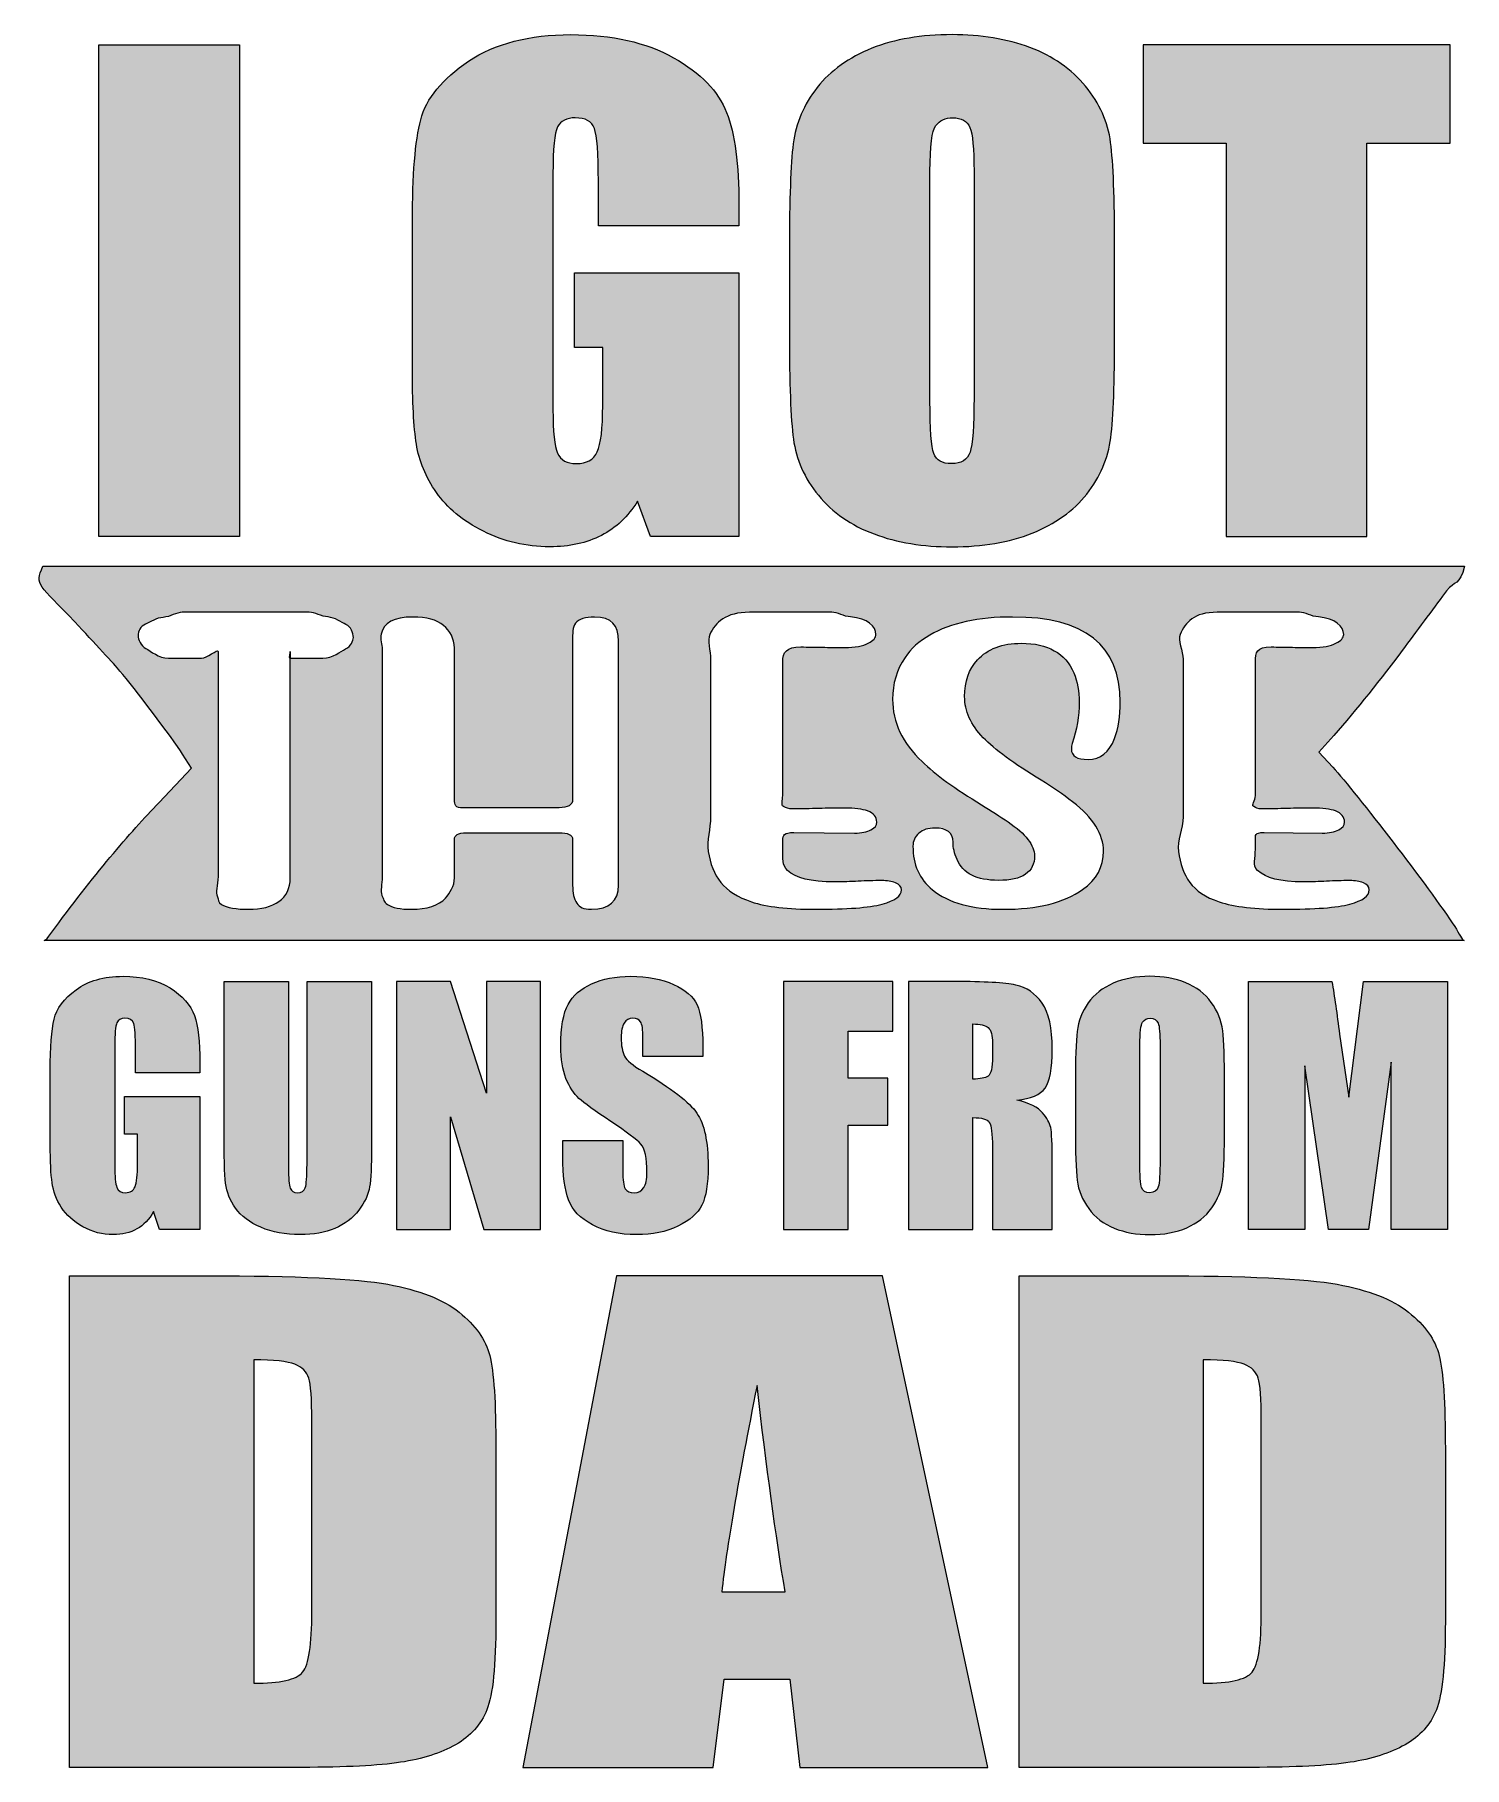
# Model space of a CAD drawing. Header units: inches. Extents: x 0.72 to 5.25, y -5.74 to -0.26.
import ezdxf

# ---------------------------------------------------------------- set-up
doc = ezdxf.new("R2010")
doc.units = ezdxf.units.IN
doc.header["$MEASUREMENT"] = 0
doc.layers.add('Layer 1', color=7, linetype='Continuous')

# ---------------------------------------------------------------- blocks, each defined once
blk = doc.blocks.new('block 2')
at = {"layer": 'Layer 1', "lineweight": 0}
for points, knots in [([(2.0671, -4.3), (2.0155, -4.2591), (1.9401, -4.2296), (1.8411, -4.2117), (1.742, -4.1938), (1.552, -4.1848), (1.271, -4.1848), (1.271, -4.1848), (0.8356, -4.1848), (0.8356, -4.1848), (0.8356, -4.1848), (0.8356, -5.7388), (0.8356, -5.7388), (0.8356, -5.7388), (1.5695, -5.7388), (1.5695, -5.7388), (1.7086, -5.7388), (1.8128, -5.7335), (1.8819, -5.7229), (1.951, -5.7124), (2.009, -5.6938), (2.056, -5.6672), (2.103, -5.6407), (2.1359, -5.6039), (2.1548, -5.5569), (2.1737, -5.5098), (2.1832, -5.4166), (2.1832, -5.2771), (2.1832, -5.2771), (2.1832, -4.7329), (2.1832, -4.7329), (2.1832, -4.5857), (2.1767, -4.487), (2.1638, -4.4368), (2.1509, -4.3865), (2.1187, -4.341), (2.0671, -4.3)], [0, 0, 0, 0, 1, 1, 1, 2, 2, 2, 3, 3, 3, 4, 4, 4, 5, 5, 5, 6, 6, 6, 7, 7, 7, 8, 8, 8, 9, 9, 9, 10, 10, 10, 11, 11, 11, 12, 12, 12, 12]), ([(1.6013, -5.2473), (1.6013, -5.351), (1.5916, -5.4145), (1.5723, -5.4379), (1.5529, -5.4612), (1.5013, -5.4729), (1.4175, -5.4729), (1.4175, -5.4729), (1.4175, -4.4507), (1.4175, -4.4507), (1.481, -4.4507), (1.5243, -4.4553), (1.5474, -4.4646), (1.5704, -4.4739), (1.5852, -4.4885), (1.5916, -4.5083), (1.598, -4.5281), (1.6013, -4.5732), (1.6013, -4.6436), (1.6013, -4.6436), (1.6013, -5.2473), (1.6013, -5.2473)], [0, 0, 0, 0, 1, 1, 1, 2, 2, 2, 3, 3, 3, 4, 4, 4, 5, 5, 5, 6, 6, 6, 7, 7, 7, 7])]:
    blk.add_open_spline(points, degree=3, knots=knots, dxfattribs=at)
blk = doc.blocks.new('block 3')
at = {"layer": 'Layer 1', "lineweight": 0}
blk.add_lwpolyline([(2.565, -4.1848), (2.2682, -5.7388), (2.8698, -5.7388), (2.9047, -5.4595), (3.1129, -5.4595), (3.1441, -5.7388), (3.7388, -5.7388), (3.406, -4.1848), (2.565, -4.1848)], dxfattribs=at)
blk.add_open_spline([(2.8973, -5.184), (2.9125, -5.0464), (2.9497, -4.8289), (3.009, -4.5313), (3.0386, -4.7904), (3.0682, -5.008), (3.0976, -5.184), (3.0976, -5.184), (2.8973, -5.184), (2.8973, -5.184)], degree=3, knots=[0, 0, 0, 0, 1, 1, 1, 2, 2, 2, 3, 3, 3, 3], dxfattribs=at)
blk = doc.blocks.new('block 4')
at = {"layer": 'Layer 1', "lineweight": 0}
for points, knots in [([(5.0691, -4.3), (5.0175, -4.2591), (4.9421, -4.2296), (4.8431, -4.2117), (4.744, -4.1938), (4.554, -4.1848), (4.273, -4.1848), (4.273, -4.1848), (3.8376, -4.1848), (3.8376, -4.1848), (3.8376, -4.1848), (3.8376, -5.7388), (3.8376, -5.7388), (3.8376, -5.7388), (4.5715, -5.7388), (4.5715, -5.7388), (4.7106, -5.7388), (4.8147, -5.7335), (4.8838, -5.7229), (4.953, -5.7124), (5.011, -5.6938), (5.058, -5.6672), (5.105, -5.6407), (5.1379, -5.6039), (5.1568, -5.5569), (5.1757, -5.5098), (5.1852, -5.4166), (5.1852, -5.2771), (5.1852, -5.2771), (5.1852, -4.7329), (5.1852, -4.7329), (5.1852, -4.5857), (5.1787, -4.487), (5.1658, -4.4368), (5.1529, -4.3865), (5.1207, -4.341), (5.0691, -4.3)], [0, 0, 0, 0, 1, 1, 1, 2, 2, 2, 3, 3, 3, 4, 4, 4, 5, 5, 5, 6, 6, 6, 7, 7, 7, 8, 8, 8, 9, 9, 9, 10, 10, 10, 11, 11, 11, 12, 12, 12, 12]), ([(4.6033, -5.2473), (4.6033, -5.351), (4.5936, -5.4145), (4.5743, -5.4379), (4.5549, -5.4612), (4.5033, -5.4729), (4.4194, -5.4729), (4.4194, -5.4729), (4.4194, -4.4507), (4.4194, -4.4507), (4.483, -4.4507), (4.5263, -4.4553), (4.5494, -4.4646), (4.5724, -4.4739), (4.5871, -4.4885), (4.5936, -4.5083), (4.6, -4.5281), (4.6033, -4.5732), (4.6033, -4.6436), (4.6033, -4.6436), (4.6033, -5.2473), (4.6033, -5.2473)], [0, 0, 0, 0, 1, 1, 1, 2, 2, 2, 3, 3, 3, 4, 4, 4, 5, 5, 5, 6, 6, 6, 7, 7, 7, 7])]:
    blk.add_open_spline(points, degree=3, knots=knots, dxfattribs=at)
blk = doc.blocks.new('block 5')
at = {"layer": 'Layer 1', "lineweight": 0}
for points, knots in [([(5.215, -3.0811), (5.1334, -2.9569), (4.9044, -2.6604), (4.829, -2.5764), (4.829, -2.5764), (4.7851, -2.5292), (4.7851, -2.5292), (4.7851, -2.5292), (4.8324, -2.4766), (4.8324, -2.4766), (4.9058, -2.3933), (4.9785, -2.3031), (5.058, -2.1954), (5.0984, -2.1408), (5.1574, -2.0612), (5.189, -2.0196), (5.2139, -1.9863), (5.2322, -2.0042), (5.2453, -1.942), (5.2453, -1.942), (0.7505, -1.942), (0.7505, -1.942), (0.7249, -2.0042), (0.7378, -1.997), (0.8521, -2.118), (0.9131, -2.1834), (0.9776, -2.253), (0.9947, -2.2731), (1.0393, -2.3248), (1.1593, -2.4842), (1.1929, -2.5359), (1.1929, -2.5359), (1.221, -2.5797), (1.221, -2.5797), (1.221, -2.5797), (1.1181, -2.6888), (1.1181, -2.6888), (1.0263, -2.7843), (0.9104, -2.9189), (0.776, -3.1027), (0.7674, -3.1144), (0.7606, -3.1251), (0.7545, -3.1251), (0.7545, -3.1251), (5.2443, -3.1251), (5.2443, -3.1251), (5.2384, -3.1251), (5.229, -3.1025), (5.215, -3.0811)], [0, 0, 0, 0, 1, 1, 1, 2, 2, 2, 3, 3, 3, 4, 4, 4, 5, 5, 5, 6, 6, 6, 7, 7, 7, 8, 8, 8, 9, 9, 9, 10, 10, 10, 11, 11, 11, 12, 12, 12, 13, 13, 13, 14, 14, 14, 15, 15, 15, 16, 16, 16, 16]), ([(1.7081, -2.203), (1.6918, -2.2109), (1.6679, -2.2326), (1.6365, -2.2326), (1.6365, -2.2326), (1.5333, -2.2326), (1.5333, -2.2326), (1.5333, -2.2326), (1.5333, -2.9271), (1.5333, -2.9271), (1.5333, -2.9932), (1.482, -3.0263), (1.4006, -3.0263), (1.3647, -3.0263), (1.3306, -3.0211), (1.3152, -3.0108), (1.3043, -3.0041), (1.3077, -2.996), (1.3026, -2.9865), (1.2949, -2.9727), (1.305, -2.9513), (1.305, -2.9224), (1.305, -2.9224), (1.305, -2.2114), (1.305, -2.2114), (1.305, -2.2019), (1.2676, -2.2326), (1.2529, -2.2326), (1.2529, -2.2326), (1.148, -2.2326), (1.148, -2.2326), (1.1166, -2.2326), (1.0928, -2.2097), (1.0764, -2.2018), (1.0601, -2.1939), (1.0519, -2.1711), (1.0519, -2.1616), (1.0519, -2.1469), (1.0598, -2.1315), (1.0755, -2.1248), (1.0912, -2.1181), (1.1099, -2.1049), (1.1317, -2.1033), (1.1535, -2.1018), (1.1734, -2.0873), (1.1913, -2.0873), (1.1913, -2.0873), (1.5932, -2.0873), (1.5932, -2.0873), (1.6112, -2.0873), (1.631, -2.1006), (1.6528, -2.1021), (1.6746, -2.1037), (1.6934, -2.1188), (1.7091, -2.1255), (1.7248, -2.1322), (1.7326, -2.1526), (1.7326, -2.1672), (1.7326, -2.1767), (1.7245, -2.1951), (1.7081, -2.203)], [0, 0, 0, 0, 1, 1, 1, 2, 2, 2, 3, 3, 3, 4, 4, 4, 5, 5, 5, 6, 6, 6, 7, 7, 7, 8, 8, 8, 9, 9, 9, 10, 10, 10, 11, 11, 11, 12, 12, 12, 13, 13, 13, 14, 14, 14, 15, 15, 15, 16, 16, 16, 17, 17, 17, 18, 18, 18, 19, 19, 19, 20, 20, 20, 20]), ([(2.5712, -2.9503), (2.5712, -3.001), (2.5403, -3.0263), (2.4858, -3.0263), (2.4582, -3.0263), (2.4488, -3.0196), (2.4389, -3.0064), (2.4289, -2.9931), (2.4259, -2.9744), (2.4259, -2.9503), (2.4259, -2.9503), (2.4259, -2.8049), (2.4259, -2.8049), (2.4259, -2.791), (2.4103, -2.7841), (2.3833, -2.7841), (2.3833, -2.7841), (2.0898, -2.7847), (2.0898, -2.7847), (2.0635, -2.7847), (2.0523, -2.7914), (2.0523, -2.8049), (2.0523, -2.8049), (2.0523, -2.9271), (2.0523, -2.9271), (2.0523, -2.9533), (2.038, -2.9744), (2.0238, -2.9907), (2.0033, -3.0144), (1.9642, -3.0263), (1.9167, -3.0263), (1.8815, -3.0263), (1.8554, -3.0211), (1.8401, -3.0108), (1.8279, -3.0033), (1.8288, -2.9938), (1.823, -2.9823), (1.8166, -2.9681), (1.8239, -2.9481), (1.8239, -2.9224), (1.8239, -2.9224), (1.8239, -2.2054), (1.8239, -2.2054), (1.8239, -2.1884), (1.816, -2.172), (1.8205, -2.1562), (1.8294, -2.1202), (1.8594, -2.1022), (1.9209, -2.1022), (1.9632, -2.1022), (1.9976, -2.111), (2.0175, -2.1286), (2.0374, -2.1462), (2.0523, -2.1702), (2.0523, -2.2007), (2.0523, -2.2007), (2.0523, -2.6791), (2.0523, -2.6791), (2.0523, -2.6969), (2.0544, -2.7058), (2.0806, -2.7058), (2.0806, -2.7058), (2.3837, -2.7052), (2.3837, -2.7052), (2.4106, -2.7052), (2.4259, -2.6965), (2.4259, -2.6791), (2.4259, -2.6791), (2.4259, -2.1781), (2.4259, -2.1781), (2.4259, -2.1536), (2.4251, -2.1348), (2.4351, -2.1218), (2.445, -2.1087), (2.4674, -2.1022), (2.4949, -2.1022), (2.5494, -2.1022), (2.5712, -2.1275), (2.5712, -2.1781), (2.5712, -2.1781), (2.5712, -2.9503), (2.5712, -2.9503)], [0, 0, 0, 0, 1, 1, 1, 2, 2, 2, 3, 3, 3, 4, 4, 4, 5, 5, 5, 6, 6, 6, 7, 7, 7, 8, 8, 8, 9, 9, 9, 10, 10, 10, 11, 11, 11, 12, 12, 12, 13, 13, 13, 14, 14, 14, 15, 15, 15, 16, 16, 16, 17, 17, 17, 18, 18, 18, 19, 19, 19, 20, 20, 20, 21, 21, 21, 22, 22, 22, 23, 23, 23, 24, 24, 24, 25, 25, 25, 26, 26, 26, 27, 27, 27, 27]), ([(3.4044, -3.0099), (3.3633, -3.0208), (3.2935, -3.0263), (3.1935, -3.0263), (3.1063, -3.0263), (3.0397, -3.0184), (2.991, -3.0025), (2.9038, -2.9737), (2.8664, -2.9206), (2.8549, -2.8435), (2.8498, -2.8086), (2.8618, -2.772), (2.8618, -2.7337), (2.8618, -2.7337), (2.8618, -2.2357), (2.8618, -2.2357), (2.8618, -2.21), (2.8514, -2.1755), (2.8597, -2.1573), (2.8776, -2.119), (2.9098, -2.0873), (2.9855, -2.0873), (2.9855, -2.0873), (3.2451, -2.0873), (3.2451, -2.0873), (3.263, -2.0873), (3.2831, -2.1006), (3.3049, -2.1021), (3.3581, -2.1061), (3.385, -2.1318), (3.385, -2.1576), (3.385, -2.1671), (3.3771, -2.1768), (3.3604, -2.1854), (3.3437, -2.1939), (3.3193, -2.1985), (3.2854, -2.1985), (3.261, -2.1985), (3.2383, -2.1984), (3.2137, -2.1978), (3.189, -2.1972), (3.1718, -2.197), (3.1474, -2.197), (3.1019, -2.197), (3.0901, -2.213), (3.0901, -2.2446), (3.0901, -2.2446), (3.0901, -2.666), (3.0901, -2.666), (3.0901, -2.6842), (3.0836, -2.6959), (3.0926, -2.701), (3.1016, -2.7062), (3.1059, -2.7087), (3.1239, -2.7087), (3.1508, -2.7087), (3.177, -2.7083), (3.2043, -2.7075), (3.2315, -2.7068), (3.2583, -2.7064), (3.2852, -2.7064), (3.3179, -2.7064), (3.3422, -2.7093), (3.3583, -2.7153), (3.3775, -2.7224), (3.3874, -2.7343), (3.3874, -2.7509), (3.3874, -2.7604), (3.3819, -2.7685), (3.3691, -2.7752), (3.3563, -2.7819), (3.3401, -2.7853), (3.3171, -2.7853), (3.3171, -2.7853), (3.1253, -2.7835), (3.1253, -2.7835), (3.0945, -2.7835), (3.0901, -2.7918), (3.0901, -2.8085), (3.0901, -2.8085), (3.0901, -2.8357), (3.0901, -2.8357), (3.0901, -2.865), (3.0878, -2.8876), (3.1051, -2.9034), (3.1327, -2.9276), (3.1767, -2.9396), (3.2555, -2.9396), (3.2805, -2.9396), (3.3045, -2.9389), (3.3291, -2.9375), (3.3538, -2.9362), (3.3782, -2.9355), (3.4032, -2.9355), (3.4199, -2.9355), (3.4342, -2.9378), (3.4467, -2.9426), (3.4592, -2.9473), (3.4657, -2.9547), (3.4657, -2.9645), (3.4657, -2.9839), (3.4454, -2.9991), (3.4044, -3.0099)], [0, 0, 0, 0, 1, 1, 1, 2, 2, 2, 3, 3, 3, 4, 4, 4, 5, 5, 5, 6, 6, 6, 7, 7, 7, 8, 8, 8, 9, 9, 9, 10, 10, 10, 11, 11, 11, 12, 12, 12, 13, 13, 13, 14, 14, 14, 15, 15, 15, 16, 16, 16, 17, 17, 17, 18, 18, 18, 19, 19, 19, 20, 20, 20, 21, 21, 21, 22, 22, 22, 23, 23, 23, 24, 24, 24, 25, 25, 25, 26, 26, 26, 27, 27, 27, 28, 28, 28, 29, 29, 29, 30, 30, 30, 31, 31, 31, 32, 32, 32, 33, 33, 33, 34, 34, 34, 34]), ([(4.1392, -2.4862), (4.1226, -2.5305), (4.0947, -2.5526), (4.0556, -2.5526), (4.0203, -2.5526), (4.0027, -2.5416), (4.0027, -2.5194), (4.0027, -2.5135), (4.0037, -2.5075), (4.0056, -2.5016), (4.0203, -2.4589), (4.0277, -2.4153), (4.0277, -2.371), (4.0277, -2.3378), (4.0219, -2.3071), (4.0104, -2.279), (3.9835, -2.2165), (3.9283, -2.1853), (3.845, -2.1853), (3.7841, -2.1853), (3.7377, -2.2029), (3.7056, -2.2381), (3.6787, -2.2674), (3.6652, -2.306), (3.6652, -2.3538), (3.6652, -2.3997), (3.6848, -2.4431), (3.7239, -2.4838), (3.7598, -2.521), (3.821, -2.5659), (3.9075, -2.6185), (3.9434, -2.6407), (3.9764, -2.6632), (4.0066, -2.6862), (4.0719, -2.7372), (4.1046, -2.7894), (4.1046, -2.8429), (4.1046, -2.8919), (4.0825, -2.9323), (4.0383, -2.9639), (3.9799, -3.0055), (3.8956, -3.0263), (3.7854, -3.0263), (3.6886, -3.0263), (3.6146, -3.0057), (3.5633, -2.9645), (3.5223, -2.9309), (3.5018, -2.885), (3.5018, -2.8268), (3.5018, -2.8106), (3.508, -2.797), (3.5205, -2.7859), (3.533, -2.7748), (3.5499, -2.7693), (3.571, -2.7693), (3.6095, -2.7693), (3.6287, -2.7841), (3.6287, -2.8138), (3.6287, -2.8316), (3.6328, -2.8498), (3.6412, -2.8684), (3.6598, -2.9127), (3.7034, -2.9349), (3.772, -2.9349), (3.8482, -2.9349), (3.8864, -2.909), (3.8864, -2.8571), (3.8864, -2.8239), (3.8585, -2.7881), (3.8027, -2.7497), (3.7771, -2.7327), (3.7492, -2.7149), (3.7191, -2.6963), (3.6357, -2.6456), (3.5729, -2.5999), (3.5306, -2.5592), (3.4684, -2.5002), (3.4374, -2.4347), (3.4374, -2.3627), (3.4374, -2.3133), (3.4505, -2.2689), (3.4768, -2.2298), (3.4954, -2.2021), (3.5216, -2.1785), (3.5556, -2.1591), (3.621, -2.1212), (3.7082, -2.1022), (3.8171, -2.1022), (4.0441, -2.1022), (4.1575, -2.1918), (4.1575, -2.371), (4.1575, -2.4158), (4.1514, -2.4541), (4.1392, -2.4862)], [0, 0, 0, 0, 1, 1, 1, 2, 2, 2, 3, 3, 3, 4, 4, 4, 5, 5, 5, 6, 6, 6, 7, 7, 7, 8, 8, 8, 9, 9, 9, 10, 10, 10, 11, 11, 11, 12, 12, 12, 13, 13, 13, 14, 14, 14, 15, 15, 15, 16, 16, 16, 17, 17, 17, 18, 18, 18, 19, 19, 19, 20, 20, 20, 21, 21, 21, 22, 22, 22, 23, 23, 23, 24, 24, 24, 25, 25, 25, 26, 26, 26, 27, 27, 27, 28, 28, 28, 29, 29, 29, 30, 30, 30, 31, 31, 31, 31]), ([(4.8831, -3.0099), (4.8421, -3.0208), (4.7722, -3.0263), (4.6722, -3.0263), (4.5851, -3.0263), (4.5184, -3.0184), (4.4697, -3.0025), (4.3825, -2.9737), (4.3531, -2.9206), (4.3415, -2.8435), (4.3364, -2.8086), (4.3563, -2.772), (4.3563, -2.7337), (4.3563, -2.7337), (4.3563, -2.2357), (4.3563, -2.2357), (4.3563, -2.21), (4.338, -2.1755), (4.3463, -2.1573), (4.3643, -2.119), (4.3886, -2.0873), (4.4642, -2.0873), (4.4642, -2.0873), (4.7238, -2.0873), (4.7238, -2.0873), (4.7418, -2.0873), (4.7619, -2.1006), (4.7837, -2.1021), (4.8369, -2.1061), (4.8637, -2.1318), (4.8637, -2.1576), (4.8637, -2.1671), (4.8558, -2.1768), (4.8391, -2.1854), (4.8225, -2.1939), (4.7981, -2.1985), (4.7641, -2.1985), (4.7397, -2.1985), (4.717, -2.1984), (4.6923, -2.1978), (4.6677, -2.1972), (4.6584, -2.197), (4.6341, -2.197), (4.5885, -2.197), (4.5847, -2.213), (4.5847, -2.2446), (4.5847, -2.2446), (4.5847, -2.666), (4.5847, -2.666), (4.5847, -2.6842), (4.5703, -2.6959), (4.5793, -2.701), (4.5883, -2.7062), (4.5887, -2.7087), (4.6067, -2.7087), (4.6336, -2.7087), (4.6578, -2.7083), (4.685, -2.7075), (4.7123, -2.7068), (4.738, -2.7064), (4.7649, -2.7064), (4.7976, -2.7064), (4.8215, -2.7093), (4.8375, -2.7153), (4.8567, -2.7224), (4.8664, -2.7343), (4.8664, -2.7509), (4.8664, -2.7604), (4.8607, -2.7685), (4.8479, -2.7752), (4.8351, -2.7819), (4.8189, -2.7853), (4.7958, -2.7853), (4.7958, -2.7853), (4.612, -2.7835), (4.612, -2.7835), (4.5812, -2.7835), (4.5847, -2.7918), (4.5847, -2.8085), (4.5847, -2.8085), (4.5847, -2.8357), (4.5847, -2.8357), (4.5847, -2.865), (4.5744, -2.8876), (4.5917, -2.9034), (4.6193, -2.9276), (4.6595, -2.9396), (4.7383, -2.9396), (4.7633, -2.9396), (4.7852, -2.9389), (4.8099, -2.9375), (4.8346, -2.9362), (4.858, -2.9355), (4.883, -2.9355), (4.8996, -2.9355), (4.9135, -2.9378), (4.926, -2.9426), (4.9385, -2.9473), (4.9447, -2.9547), (4.9447, -2.9645), (4.9447, -2.9839), (4.9241, -2.9991), (4.8831, -3.0099)], [0, 0, 0, 0, 1, 1, 1, 2, 2, 2, 3, 3, 3, 4, 4, 4, 5, 5, 5, 6, 6, 6, 7, 7, 7, 8, 8, 8, 9, 9, 9, 10, 10, 10, 11, 11, 11, 12, 12, 12, 13, 13, 13, 14, 14, 14, 15, 15, 15, 16, 16, 16, 17, 17, 17, 18, 18, 18, 19, 19, 19, 20, 20, 20, 21, 21, 21, 22, 22, 22, 23, 23, 23, 24, 24, 24, 25, 25, 25, 26, 26, 26, 27, 27, 27, 28, 28, 28, 29, 29, 29, 30, 30, 30, 31, 31, 31, 32, 32, 32, 33, 33, 33, 34, 34, 34, 34])]:
    blk.add_open_spline(points, degree=3, knots=knots, dxfattribs=at)
blk = doc.blocks.new('block 6')
at = {"layer": 'Layer 1', "lineweight": 0}
for points, knots in [([(3.1239, -1.5397), (3.1154, -1.4757), (3.1112, -1.3637), (3.1112, -1.2038), (3.1112, -1.2038), (3.1112, -0.9379), (3.1112, -0.9379), (3.1112, -0.7818), (3.1152, -0.6712), (3.1233, -0.6063), (3.1314, -0.5414), (3.1568, -0.482), (3.1993, -0.4282), (3.2419, -0.3745), (3.2995, -0.3332), (3.372, -0.3044), (3.4445, -0.2756), (3.5289, -0.2612), (3.6254, -0.2612), (3.7169, -0.2612), (3.799, -0.2748), (3.8719, -0.302), (3.9447, -0.3292), (4.0033, -0.37), (4.0477, -0.4244), (4.092, -0.4788), (4.1184, -0.538), (4.1269, -0.602), (4.1353, -0.666), (4.1395, -0.7779), (4.1395, -0.9379), (4.1395, -0.9379), (4.1395, -1.2038), (4.1395, -1.2038), (4.1395, -1.3599), (4.1355, -1.4704), (4.1274, -1.5354), (4.1193, -1.6003), (4.094, -1.6597), (4.0514, -1.7134), (4.0088, -1.7672), (3.9512, -1.8085), (3.8787, -1.8372), (3.8062, -1.866), (3.7218, -1.8804), (3.6254, -1.8804), (3.5339, -1.8804), (3.4517, -1.8668), (3.3788, -1.8397), (3.306, -1.8125), (3.2474, -1.7717), (3.203, -1.7173), (3.1587, -1.6629), (3.1323, -1.6037), (3.1239, -1.5397)], [0, 0, 0, 0, 1, 1, 1, 2, 2, 2, 3, 3, 3, 4, 4, 4, 5, 5, 5, 6, 6, 6, 7, 7, 7, 8, 8, 8, 9, 9, 9, 10, 10, 10, 11, 11, 11, 12, 12, 12, 13, 13, 13, 14, 14, 14, 15, 15, 15, 16, 16, 16, 17, 17, 17, 18, 18, 18, 18]), ([(3.5557, -1.4188), (3.5557, -1.509), (3.5597, -1.5647), (3.5678, -1.5858), (3.5759, -1.6069), (3.5947, -1.6174), (3.6243, -1.6174), (3.6546, -1.6174), (3.6739, -1.6053), (3.6824, -1.581), (3.6908, -1.5567), (3.695, -1.4988), (3.695, -1.4072), (3.695, -1.4072), (3.695, -0.6931), (3.695, -0.6931), (3.695, -0.6209), (3.6906, -0.5746), (3.6818, -0.5545), (3.673, -0.5343), (3.6549, -0.5242), (3.6275, -0.5242), (3.6042, -0.5242), (3.5865, -0.5324), (3.5741, -0.5487), (3.5618, -0.565), (3.5557, -0.6132), (3.5557, -0.6931), (3.5557, -0.6931), (3.5557, -1.4188), (3.5557, -1.4188)], [0, 0, 0, 0, 1, 1, 1, 2, 2, 2, 3, 3, 3, 4, 4, 4, 5, 5, 5, 6, 6, 6, 7, 7, 7, 8, 8, 8, 9, 9, 9, 10, 10, 10, 10])]:
    blk.add_open_spline(points, degree=3, knots=knots, dxfattribs=at)
blk = doc.blocks.new('block 7')
at = {"layer": 'Layer 1', "lineweight": 0}
for points, knots in [([(3.8301, -3.6293), (3.8705, -3.6393), (3.8976, -3.6527), (3.9115, -3.6694), (3.9253, -3.6862), (3.934, -3.7016), (3.9373, -3.7157), (3.9408, -3.7297), (3.9424, -3.7684), (3.9424, -3.8316), (3.9424, -3.8316), (3.9424, -4.0383), (3.9424, -4.0383), (3.9424, -4.0383), (3.7532, -4.0383), (3.7532, -4.0383), (3.7532, -4.0383), (3.7532, -3.7779), (3.7532, -3.7779), (3.7532, -3.7359), (3.7499, -3.71), (3.7433, -3.6999), (3.7366, -3.6899), (3.7193, -3.6849), (3.6912, -3.6849), (3.6912, -3.6849), (3.6912, -4.0383), (3.6912, -4.0383), (3.6912, -4.0383), (3.4874, -4.0383), (3.4874, -4.0383), (3.4874, -4.0383), (3.4874, -3.2546), (3.4874, -3.2546), (3.4874, -3.2546), (3.6317, -3.2546), (3.6317, -3.2546), (3.7278, -3.2546), (3.7929, -3.2583), (3.827, -3.2658), (3.861, -3.2732), (3.8888, -3.2921), (3.9102, -3.3226), (3.9317, -3.3531), (3.9424, -3.4018), (3.9424, -3.4686), (3.9424, -3.5296), (3.9349, -3.5705), (3.9197, -3.5915), (3.9045, -3.6125), (3.8747, -3.6251), (3.8301, -3.6293)], [0, 0, 0, 0, 1, 1, 1, 2, 2, 2, 3, 3, 3, 4, 4, 4, 5, 5, 5, 6, 6, 6, 7, 7, 7, 8, 8, 8, 9, 9, 9, 10, 10, 10, 11, 11, 11, 12, 12, 12, 13, 13, 13, 14, 14, 14, 15, 15, 15, 16, 16, 16, 17, 17, 17, 17]), ([(3.7532, -3.4492), (3.7532, -3.4244), (3.7487, -3.4081), (3.7399, -3.4003), (3.731, -3.3926), (3.7148, -3.3887), (3.6912, -3.3887), (3.6912, -3.3887), (3.6912, -3.5629), (3.6912, -3.5629), (3.7141, -3.5629), (3.7302, -3.5598), (3.7394, -3.5535), (3.7486, -3.5472), (3.7532, -3.5268), (3.7532, -3.4923), (3.7532, -3.4923), (3.7532, -3.4492), (3.7532, -3.4492)], [0, 0, 0, 0, 1, 1, 1, 2, 2, 2, 3, 3, 3, 4, 4, 4, 5, 5, 5, 6, 6, 6, 6])]:
    blk.add_open_spline(points, degree=3, knots=knots, dxfattribs=at)
blk = doc.blocks.new('block 8')
at = {"layer": 'Layer 1', "lineweight": 0}
for points, knots in [([(4.4812, -3.41), (4.4851, -3.4423), (4.487, -3.4988), (4.487, -3.5794), (4.487, -3.5794), (4.487, -3.7135), (4.487, -3.7135), (4.487, -3.7922), (4.4851, -3.848), (4.4814, -3.8807), (4.4777, -3.9135), (4.4661, -3.9434), (4.4466, -3.9705), (4.427, -3.9976), (4.4007, -4.0185), (4.3674, -4.033), (4.3342, -4.0475), (4.2955, -4.0548), (4.2513, -4.0548), (4.2093, -4.0548), (4.1716, -4.0479), (4.1382, -4.0342), (4.1048, -4.0205), (4.078, -3.9999), (4.0577, -3.9725), (4.0373, -3.945), (4.0252, -3.9152), (4.0214, -3.8829), (4.0175, -3.8506), (4.0155, -3.7942), (4.0155, -3.7135), (4.0155, -3.7135), (4.0155, -3.5794), (4.0155, -3.5794), (4.0155, -3.5007), (4.0174, -3.4449), (4.0211, -3.4122), (4.0248, -3.3794), (4.0364, -3.3495), (4.056, -3.3224), (4.0755, -3.2953), (4.1018, -3.2745), (4.1351, -3.2599), (4.1683, -3.2454), (4.2071, -3.2381), (4.2513, -3.2381), (4.2932, -3.2381), (4.3309, -3.245), (4.3643, -3.2587), (4.3977, -3.2724), (4.4246, -3.293), (4.4449, -3.3204), (4.4652, -3.3479), (4.4773, -3.3777), (4.4812, -3.41)], [0, 0, 0, 0, 1, 1, 1, 2, 2, 2, 3, 3, 3, 4, 4, 4, 5, 5, 5, 6, 6, 6, 7, 7, 7, 8, 8, 8, 9, 9, 9, 10, 10, 10, 11, 11, 11, 12, 12, 12, 13, 13, 13, 14, 14, 14, 15, 15, 15, 16, 16, 16, 17, 17, 17, 18, 18, 18, 18]), ([(4.2832, -3.456), (4.2832, -3.4195), (4.2812, -3.3962), (4.2772, -3.386), (4.2731, -3.3759), (4.2648, -3.3708), (4.2522, -3.3708), (4.2416, -3.3708), (4.2334, -3.3749), (4.2278, -3.3831), (4.2221, -3.3914), (4.2193, -3.4156), (4.2193, -3.456), (4.2193, -3.456), (4.2193, -3.8219), (4.2193, -3.8219), (4.2193, -3.8674), (4.2212, -3.8955), (4.2249, -3.9062), (4.2286, -3.9168), (4.2372, -3.9221), (4.2508, -3.9221), (4.2647, -3.9221), (4.2735, -3.916), (4.2774, -3.9037), (4.2813, -3.8915), (4.2832, -3.8623), (4.2832, -3.8161), (4.2832, -3.8161), (4.2832, -3.456), (4.2832, -3.456)], [0, 0, 0, 0, 1, 1, 1, 2, 2, 2, 3, 3, 3, 4, 4, 4, 5, 5, 5, 6, 6, 6, 7, 7, 7, 8, 8, 8, 9, 9, 9, 10, 10, 10, 10])]:
    blk.add_open_spline(points, degree=3, knots=knots, dxfattribs=at)

msp = doc.modelspace()

# ---------------------------------------------------------------- hatches: boundary and pattern name
at = {"layer": 'Layer 1', "true_color": 0x131313}
h = msp.add_hatch(color=250, dxfattribs=at)
h.dxf.hatch_style = 2
h.paths.add_polyline_path([(1.3723, -1.8478), (0.9278, -1.8478), (0.9278, -0.2939), (1.3723, -0.2939)])
edge = h.paths.add_edge_path()
edge.add_spline(control_points=[(2.7448, -0.3342), (2.6589, -0.2856), (2.5509, -0.2612), (2.4207, -0.2612), (2.2884, -0.2612), (2.1805, -0.2892), (2.0971, -0.3452), (2.0137, -0.4012), (1.9632, -0.4628), (1.9456, -0.53), (1.928, -0.5972), (1.9192, -0.705), (1.9192, -0.8534), (1.9192, -0.8534), (1.9192, -1.3151), (1.9192, -1.3151), (1.9192, -1.422), (1.9234, -1.5021), (1.9319, -1.5555), (1.9403, -1.609), (1.9615, -1.66), (1.9953, -1.7086), (2.0291, -1.7573), (2.0786, -1.7981), (2.1437, -1.831), (2.2089, -1.864), (2.2788, -1.8804), (2.3535, -1.8804), (2.4161, -1.8804), (2.4706, -1.8684), (2.5167, -1.8444), (2.5628, -1.8205), (2.601, -1.7845), (2.6313, -1.7365), (2.6313, -1.7365), (2.6724, -1.8478), (2.6724, -1.8478), (2.6724, -1.8478), (2.9518, -1.8478), (2.9518, -1.8478), (2.9518, -1.8478), (2.9518, -1.0137), (2.9518, -1.0137), (2.9518, -1.0137), (2.4313, -1.0137), (2.4313, -1.0137), (2.4313, -1.0137), (2.4313, -1.2498), (2.4313, -1.2498), (2.4313, -1.2498), (2.521, -1.2498), (2.521, -1.2498), (2.521, -1.2498), (2.521, -1.4341), (2.521, -1.4341), (2.521, -1.5064), (2.5152, -1.5551), (2.5036, -1.58), (2.492, -1.605), (2.47, -1.6174), (2.4376, -1.6174), (2.408, -1.6174), (2.3883, -1.6064), (2.3785, -1.5843), (2.3686, -1.5622), (2.3637, -1.5164), (2.3637, -1.4466), (2.3637, -1.4466), (2.3637, -0.7008), (2.3637, -0.7008), (2.3637, -0.6215), (2.3686, -0.5722), (2.3785, -0.553), (2.3883, -0.5338), (2.407, -0.5242), (2.4344, -0.5242), (2.4661, -0.5242), (2.4862, -0.5354), (2.4946, -0.5578), (2.5031, -0.5802), (2.5073, -0.6359), (2.5073, -0.7248), (2.5073, -0.7248), (2.5073, -0.8659), (2.5073, -0.8659), (2.5073, -0.8659), (2.9518, -0.8659), (2.9518, -0.8659), (2.9518, -0.8659), (2.9518, -0.7987), (2.9518, -0.7987), (2.9518, -0.6714), (2.9387, -0.5743), (2.9127, -0.5074), (2.8867, -0.4406), (2.8307, -0.3828), (2.7448, -0.3342)], knot_values=[0, 0, 0, 0, 1, 1, 1, 2, 2, 2, 3, 3, 3, 4, 4, 4, 5, 5, 5, 6, 6, 6, 7, 7, 7, 8, 8, 8, 9, 9, 9, 10, 10, 10, 11, 11, 11, 12, 12, 12, 13, 13, 13, 14, 14, 14, 15, 15, 15, 16, 16, 16, 17, 17, 17, 18, 18, 18, 19, 19, 19, 20, 20, 20, 21, 21, 21, 22, 22, 22, 23, 23, 23, 24, 24, 24, 25, 25, 25, 26, 26, 26, 27, 27, 27, 28, 28, 28, 29, 29, 29, 30, 30, 30, 31, 31, 31, 32, 32, 32, 32], degree=3, periodic=1)
edge = h.paths.add_edge_path()
edge.add_spline(control_points=[(3.1239, -1.5397), (3.1154, -1.4757), (3.1112, -1.3637), (3.1112, -1.2038), (3.1112, -1.2038), (3.1112, -0.9379), (3.1112, -0.9379), (3.1112, -0.7818), (3.1152, -0.6712), (3.1233, -0.6063), (3.1314, -0.5414), (3.1568, -0.482), (3.1993, -0.4282), (3.2419, -0.3745), (3.2995, -0.3332), (3.372, -0.3044), (3.4445, -0.2756), (3.5289, -0.2612), (3.6254, -0.2612), (3.7169, -0.2612), (3.799, -0.2748), (3.8719, -0.302), (3.9447, -0.3292), (4.0033, -0.37), (4.0477, -0.4244), (4.092, -0.4788), (4.1184, -0.538), (4.1269, -0.602), (4.1353, -0.666), (4.1395, -0.7779), (4.1395, -0.9379), (4.1395, -0.9379), (4.1395, -1.2038), (4.1395, -1.2038), (4.1395, -1.3599), (4.1355, -1.4704), (4.1274, -1.5354), (4.1193, -1.6003), (4.094, -1.6597), (4.0514, -1.7134), (4.0088, -1.7672), (3.9512, -1.8085), (3.8787, -1.8372), (3.8062, -1.866), (3.7218, -1.8804), (3.6254, -1.8804), (3.5339, -1.8804), (3.4517, -1.8668), (3.3788, -1.8397), (3.306, -1.8125), (3.2474, -1.7717), (3.203, -1.7173), (3.1587, -1.6629), (3.1323, -1.6037), (3.1239, -1.5397)], knot_values=[0, 0, 0, 0, 1, 1, 1, 2, 2, 2, 3, 3, 3, 4, 4, 4, 5, 5, 5, 6, 6, 6, 7, 7, 7, 8, 8, 8, 9, 9, 9, 10, 10, 10, 11, 11, 11, 12, 12, 12, 13, 13, 13, 14, 14, 14, 15, 15, 15, 16, 16, 16, 17, 17, 17, 18, 18, 18, 18], degree=3, periodic=1)
edge = h.paths.add_edge_path()
edge.add_spline(control_points=[(3.5557, -1.4188), (3.5557, -1.509), (3.5597, -1.5647), (3.5678, -1.5858), (3.5759, -1.6069), (3.5947, -1.6174), (3.6243, -1.6174), (3.6546, -1.6174), (3.6739, -1.6053), (3.6824, -1.581), (3.6908, -1.5567), (3.695, -1.4988), (3.695, -1.4072), (3.695, -1.4072), (3.695, -0.6931), (3.695, -0.6931), (3.695, -0.6209), (3.6906, -0.5746), (3.6818, -0.5545), (3.673, -0.5343), (3.6549, -0.5242), (3.6275, -0.5242), (3.6042, -0.5242), (3.5865, -0.5324), (3.5741, -0.5487), (3.5618, -0.565), (3.5557, -0.6132), (3.5557, -0.6931), (3.5557, -0.6931), (3.5557, -1.4188), (3.5557, -1.4188)], knot_values=[0, 0, 0, 0, 1, 1, 1, 2, 2, 2, 3, 3, 3, 4, 4, 4, 5, 5, 5, 6, 6, 6, 7, 7, 7, 8, 8, 8, 9, 9, 9, 10, 10, 10, 10], degree=3, periodic=1)
h.paths.add_polyline_path([(4.2293, -0.2939), (4.2293, -0.6048), (4.4922, -0.6048), (4.4922, -1.8478), (4.9367, -1.8478), (4.9367, -0.6048), (5.2006, -0.6048), (5.2006, -0.2939)])
edge = h.paths.add_edge_path()
edge.add_spline(control_points=[(1.1529, -3.2749), (1.1135, -3.2504), (1.064, -3.2381), (1.0043, -3.2381), (0.9436, -3.2381), (0.8941, -3.2523), (0.8559, -3.2805), (0.8176, -3.3088), (0.7945, -3.3398), (0.7864, -3.3737), (0.7784, -3.4076), (0.7743, -3.462), (0.7743, -3.5368), (0.7743, -3.5368), (0.7743, -3.7696), (0.7743, -3.7696), (0.7743, -3.8235), (0.7763, -3.864), (0.7801, -3.8909), (0.784, -3.9178), (0.7937, -3.9436), (0.8092, -3.9681), (0.8247, -3.9926), (0.8474, -4.0132), (0.8773, -4.0298), (0.9071, -4.0464), (0.9392, -4.0548), (0.9734, -4.0548), (1.0022, -4.0548), (1.0271, -4.0487), (1.0483, -4.0366), (1.0694, -4.0245), (1.0869, -4.0063), (1.1008, -3.9821), (1.1008, -3.9821), (1.1197, -4.0383), (1.1197, -4.0383), (1.1197, -4.0383), (1.2477, -4.0383), (1.2477, -4.0383), (1.2477, -4.0383), (1.2477, -3.6177), (1.2477, -3.6177), (1.2477, -3.6177), (1.0091, -3.6177), (1.0091, -3.6177), (1.0091, -3.6177), (1.0091, -3.7367), (1.0091, -3.7367), (1.0091, -3.7367), (1.0502, -3.7367), (1.0502, -3.7367), (1.0502, -3.7367), (1.0502, -3.8297), (1.0502, -3.8297), (1.0502, -3.8661), (1.0476, -3.8907), (1.0422, -3.9033), (1.0369, -3.9158), (1.0268, -3.9221), (1.012, -3.9221), (0.9984, -3.9221), (0.9894, -3.9165), (0.9849, -3.9054), (0.9804, -3.8943), (0.9781, -3.8711), (0.9781, -3.836), (0.9781, -3.836), (0.9781, -3.4599), (0.9781, -3.4599), (0.9781, -3.4198), (0.9804, -3.395), (0.9849, -3.3853), (0.9894, -3.3756), (0.998, -3.3708), (1.0105, -3.3708), (1.0251, -3.3708), (1.0343, -3.3764), (1.0381, -3.3877), (1.042, -3.399), (1.0439, -3.4271), (1.0439, -3.472), (1.0439, -3.472), (1.0439, -3.5431), (1.0439, -3.5431), (1.0439, -3.5431), (1.2477, -3.5431), (1.2477, -3.5431), (1.2477, -3.5431), (1.2477, -3.5092), (1.2477, -3.5092), (1.2477, -3.445), (1.2418, -3.396), (1.2298, -3.3623), (1.2179, -3.3286), (1.1922, -3.2995), (1.1529, -3.2749)], knot_values=[0, 0, 0, 0, 1, 1, 1, 2, 2, 2, 3, 3, 3, 4, 4, 4, 5, 5, 5, 6, 6, 6, 7, 7, 7, 8, 8, 8, 9, 9, 9, 10, 10, 10, 11, 11, 11, 12, 12, 12, 13, 13, 13, 14, 14, 14, 15, 15, 15, 16, 16, 16, 17, 17, 17, 18, 18, 18, 19, 19, 19, 20, 20, 20, 21, 21, 21, 22, 22, 22, 23, 23, 23, 24, 24, 24, 25, 25, 25, 26, 26, 26, 27, 27, 27, 28, 28, 28, 29, 29, 29, 30, 30, 30, 31, 31, 31, 32, 32, 32, 32], degree=3, periodic=1)
edge = h.paths.add_edge_path()
edge.add_spline(control_points=[(1.5861, -3.8321), (1.5861, -3.8711), (1.5842, -3.8959), (1.5805, -3.9064), (1.5768, -3.9169), (1.5685, -3.9221), (1.5556, -3.9221), (1.5443, -3.9221), (1.5368, -3.9174), (1.5331, -3.9079), (1.5294, -3.8983), (1.5275, -3.8765), (1.5275, -3.8423), (1.5275, -3.8423), (1.5275, -3.2546), (1.5275, -3.2546), (1.5275, -3.2546), (1.3237, -3.2546), (1.3237, -3.2546), (1.3237, -3.2546), (1.3237, -3.7183), (1.3237, -3.7183), (1.3237, -3.8068), (1.3253, -3.8648), (1.3286, -3.8923), (1.3318, -3.9199), (1.3423, -3.9462), (1.36, -3.971), (1.3778, -3.9959), (1.4046, -4.016), (1.4404, -4.0315), (1.4762, -4.047), (1.5175, -4.0548), (1.5643, -4.0548), (1.6066, -4.0548), (1.6433, -4.0482), (1.6744, -4.0352), (1.7056, -4.0221), (1.7307, -4.0029), (1.7497, -3.9775), (1.7687, -3.9522), (1.7802, -3.9275), (1.7841, -3.9035), (1.7879, -3.8795), (1.7899, -3.8377), (1.7899, -3.7784), (1.7899, -3.7784), (1.7899, -3.2546), (1.7899, -3.2546), (1.7899, -3.2546), (1.5861, -3.2546), (1.5861, -3.2546), (1.5861, -3.2546), (1.5861, -3.8321), (1.5861, -3.8321)], knot_values=[0, 0, 0, 0, 1, 1, 1, 2, 2, 2, 3, 3, 3, 4, 4, 4, 5, 5, 5, 6, 6, 6, 7, 7, 7, 8, 8, 8, 9, 9, 9, 10, 10, 10, 11, 11, 11, 12, 12, 12, 13, 13, 13, 14, 14, 14, 15, 15, 15, 16, 16, 16, 17, 17, 17, 18, 18, 18, 18], degree=3, periodic=1)
h.paths.add_polyline_path([(2.1534, -3.6075), (2.0392, -3.2546), (1.8688, -3.2546), (1.8688, -4.0383), (2.0392, -4.0383), (2.0392, -3.682), (2.1452, -4.0383), (2.3238, -4.0383), (2.3238, -3.2546), (2.1534, -3.2546)])
edge = h.paths.add_edge_path()
edge.add_spline(control_points=[(2.6476, -3.5383), (2.6159, -3.5196), (2.5967, -3.5037), (2.59, -3.4904), (2.5829, -3.4772), (2.5794, -3.4575), (2.5794, -3.4314), (2.5794, -3.411), (2.5825, -3.3958), (2.5888, -3.3858), (2.5951, -3.3758), (2.6044, -3.3708), (2.6166, -3.3708), (2.6279, -3.3708), (2.636, -3.3745), (2.6408, -3.3819), (2.6457, -3.3893), (2.6481, -3.4066), (2.6481, -3.4337), (2.6481, -3.4337), (2.6481, -3.4918), (2.6481, -3.4918), (2.6481, -3.4918), (2.8374, -3.4918), (2.8374, -3.4918), (2.8374, -3.4918), (2.8374, -3.4608), (2.8374, -3.4608), (2.8374, -3.3986), (2.8313, -3.3544), (2.8192, -3.3284), (2.8071, -3.3025), (2.7824, -3.2809), (2.7451, -3.2638), (2.7079, -3.2467), (2.6628, -3.2381), (2.6099, -3.2381), (2.5615, -3.2381), (2.5201, -3.246), (2.4859, -3.2616), (2.4517, -3.2773), (2.427, -3.299), (2.4116, -3.3267), (2.3963, -3.3545), (2.3886, -3.3984), (2.3886, -3.4584), (2.3886, -3.5), (2.394, -3.5342), (2.4049, -3.561), (2.4157, -3.5878), (2.4293, -3.6088), (2.4458, -3.6239), (2.4622, -3.6391), (2.4958, -3.6635), (2.5465, -3.697), (2.5971, -3.7303), (2.6289, -3.754), (2.6418, -3.7682), (2.6544, -3.7824), (2.6607, -3.8126), (2.6607, -3.8587), (2.6607, -3.8797), (2.6574, -3.8955), (2.6508, -3.9062), (2.6441, -3.9168), (2.6341, -3.9221), (2.6205, -3.9221), (2.6069, -3.9221), (2.5975, -3.9179), (2.5922, -3.9095), (2.5869, -3.9011), (2.5842, -3.8823), (2.5842, -3.8529), (2.5842, -3.8529), (2.5842, -3.7575), (2.5842, -3.7575), (2.5842, -3.7575), (2.3949, -3.7575), (2.3949, -3.7575), (2.3949, -3.7575), (2.3949, -3.8089), (2.3949, -3.8089), (2.3949, -3.8676), (2.4009, -3.9129), (2.4129, -3.9449), (2.4248, -3.9768), (2.45, -4.0031), (2.4886, -4.0238), (2.5272, -4.0444), (2.5737, -4.0548), (2.6282, -4.0548), (2.6779, -4.0548), (2.7215, -4.0458), (2.759, -4.0279), (2.7964, -4.01), (2.8216, -3.9878), (2.8347, -3.9613), (2.8478, -3.9349), (2.8543, -3.8937), (2.8543, -3.8379), (2.8543, -3.7611), (2.8425, -3.7054), (2.819, -3.6709), (2.7954, -3.6364), (2.7383, -3.5922), (2.6476, -3.5383)], knot_values=[0, 0, 0, 0, 1, 1, 1, 2, 2, 2, 3, 3, 3, 4, 4, 4, 5, 5, 5, 6, 6, 6, 7, 7, 7, 8, 8, 8, 9, 9, 9, 10, 10, 10, 11, 11, 11, 12, 12, 12, 13, 13, 13, 14, 14, 14, 15, 15, 15, 16, 16, 16, 17, 17, 17, 18, 18, 18, 19, 19, 19, 20, 20, 20, 21, 21, 21, 22, 22, 22, 23, 23, 23, 24, 24, 24, 25, 25, 25, 26, 26, 26, 27, 27, 27, 28, 28, 28, 29, 29, 29, 30, 30, 30, 31, 31, 31, 32, 32, 32, 33, 33, 33, 34, 34, 34, 35, 35, 35, 35], degree=3, periodic=1)
h.paths.add_polyline_path([(3.0929, -4.0383), (3.2967, -4.0383), (3.2967, -3.7091), (3.4226, -3.7091), (3.4226, -3.56), (3.2967, -3.56), (3.2967, -3.4114), (3.4381, -3.4114), (3.4381, -3.2546), (3.0929, -3.2546)])
edge = h.paths.add_edge_path()
edge.add_spline(control_points=[(3.8301, -3.6293), (3.8705, -3.6393), (3.8976, -3.6527), (3.9115, -3.6694), (3.9253, -3.6862), (3.934, -3.7016), (3.9373, -3.7157), (3.9408, -3.7297), (3.9424, -3.7684), (3.9424, -3.8316), (3.9424, -3.8316), (3.9424, -4.0383), (3.9424, -4.0383), (3.9424, -4.0383), (3.7532, -4.0383), (3.7532, -4.0383), (3.7532, -4.0383), (3.7532, -3.7779), (3.7532, -3.7779), (3.7532, -3.7359), (3.7499, -3.71), (3.7433, -3.6999), (3.7366, -3.6899), (3.7193, -3.6849), (3.6912, -3.6849), (3.6912, -3.6849), (3.6912, -4.0383), (3.6912, -4.0383), (3.6912, -4.0383), (3.4874, -4.0383), (3.4874, -4.0383), (3.4874, -4.0383), (3.4874, -3.2546), (3.4874, -3.2546), (3.4874, -3.2546), (3.6317, -3.2546), (3.6317, -3.2546), (3.7278, -3.2546), (3.7929, -3.2583), (3.827, -3.2658), (3.861, -3.2732), (3.8888, -3.2921), (3.9102, -3.3226), (3.9317, -3.3531), (3.9424, -3.4018), (3.9424, -3.4686), (3.9424, -3.5296), (3.9349, -3.5705), (3.9197, -3.5915), (3.9045, -3.6125), (3.8747, -3.6251), (3.8301, -3.6293)], knot_values=[0, 0, 0, 0, 1, 1, 1, 2, 2, 2, 3, 3, 3, 4, 4, 4, 5, 5, 5, 6, 6, 6, 7, 7, 7, 8, 8, 8, 9, 9, 9, 10, 10, 10, 11, 11, 11, 12, 12, 12, 13, 13, 13, 14, 14, 14, 15, 15, 15, 16, 16, 16, 17, 17, 17, 17], degree=3, periodic=1)
edge = h.paths.add_edge_path()
edge.add_spline(control_points=[(3.7532, -3.4492), (3.7532, -3.4244), (3.7487, -3.4081), (3.7399, -3.4003), (3.731, -3.3926), (3.7148, -3.3887), (3.6912, -3.3887), (3.6912, -3.3887), (3.6912, -3.5629), (3.6912, -3.5629), (3.7141, -3.5629), (3.7302, -3.5598), (3.7394, -3.5535), (3.7486, -3.5472), (3.7532, -3.5268), (3.7532, -3.4923), (3.7532, -3.4923), (3.7532, -3.4492), (3.7532, -3.4492)], knot_values=[0, 0, 0, 0, 1, 1, 1, 2, 2, 2, 3, 3, 3, 4, 4, 4, 5, 5, 5, 6, 6, 6, 6], degree=3, periodic=1)
edge = h.paths.add_edge_path()
edge.add_spline(control_points=[(4.4812, -3.41), (4.4851, -3.4423), (4.487, -3.4988), (4.487, -3.5794), (4.487, -3.5794), (4.487, -3.7135), (4.487, -3.7135), (4.487, -3.7922), (4.4851, -3.848), (4.4814, -3.8807), (4.4777, -3.9135), (4.4661, -3.9434), (4.4466, -3.9705), (4.427, -3.9976), (4.4007, -4.0185), (4.3674, -4.033), (4.3342, -4.0475), (4.2955, -4.0548), (4.2513, -4.0548), (4.2093, -4.0548), (4.1716, -4.0479), (4.1382, -4.0342), (4.1048, -4.0205), (4.078, -3.9999), (4.0577, -3.9725), (4.0373, -3.945), (4.0252, -3.9152), (4.0214, -3.8829), (4.0175, -3.8506), (4.0155, -3.7942), (4.0155, -3.7135), (4.0155, -3.7135), (4.0155, -3.5794), (4.0155, -3.5794), (4.0155, -3.5007), (4.0174, -3.4449), (4.0211, -3.4122), (4.0248, -3.3794), (4.0364, -3.3495), (4.056, -3.3224), (4.0755, -3.2953), (4.1018, -3.2745), (4.1351, -3.2599), (4.1683, -3.2454), (4.2071, -3.2381), (4.2513, -3.2381), (4.2932, -3.2381), (4.3309, -3.245), (4.3643, -3.2587), (4.3977, -3.2724), (4.4246, -3.293), (4.4449, -3.3204), (4.4652, -3.3479), (4.4773, -3.3777), (4.4812, -3.41)], knot_values=[0, 0, 0, 0, 1, 1, 1, 2, 2, 2, 3, 3, 3, 4, 4, 4, 5, 5, 5, 6, 6, 6, 7, 7, 7, 8, 8, 8, 9, 9, 9, 10, 10, 10, 11, 11, 11, 12, 12, 12, 13, 13, 13, 14, 14, 14, 15, 15, 15, 16, 16, 16, 17, 17, 17, 18, 18, 18, 18], degree=3, periodic=1)
edge = h.paths.add_edge_path()
edge.add_spline(control_points=[(4.2832, -3.456), (4.2832, -3.4195), (4.2812, -3.3962), (4.2772, -3.386), (4.2731, -3.3759), (4.2648, -3.3708), (4.2522, -3.3708), (4.2416, -3.3708), (4.2334, -3.3749), (4.2278, -3.3831), (4.2221, -3.3914), (4.2193, -3.4156), (4.2193, -3.456), (4.2193, -3.456), (4.2193, -3.8219), (4.2193, -3.8219), (4.2193, -3.8674), (4.2212, -3.8955), (4.2249, -3.9062), (4.2286, -3.9168), (4.2372, -3.9221), (4.2508, -3.9221), (4.2647, -3.9221), (4.2735, -3.916), (4.2774, -3.9037), (4.2813, -3.8915), (4.2832, -3.8623), (4.2832, -3.8161), (4.2832, -3.8161), (4.2832, -3.456), (4.2832, -3.456)], knot_values=[0, 0, 0, 0, 1, 1, 1, 2, 2, 2, 3, 3, 3, 4, 4, 4, 5, 5, 5, 6, 6, 6, 7, 7, 7, 8, 8, 8, 9, 9, 9, 10, 10, 10, 10], degree=3, periodic=1)
edge = h.paths.add_edge_path()
edge.add_spline(control_points=[(4.8798, -3.6206), (4.8798, -3.6206), (4.8509, -3.4212), (4.8509, -3.4212), (4.8426, -3.3573), (4.8345, -3.3017), (4.8267, -3.2546), (4.8267, -3.2546), (4.563, -3.2546), (4.563, -3.2546), (4.563, -3.2546), (4.563, -4.0383), (4.563, -4.0383), (4.563, -4.0383), (4.7411, -4.0383), (4.7411, -4.0383), (4.7411, -4.0383), (4.7414, -3.5213), (4.7414, -3.5213), (4.7414, -3.5213), (4.8162, -4.0383), (4.8162, -4.0383), (4.8162, -4.0383), (4.9425, -4.0383), (4.9425, -4.0383), (4.9425, -4.0383), (5.0134, -3.5092), (5.0134, -3.5092), (5.0134, -3.5092), (5.0136, -4.0383), (5.0136, -4.0383), (5.0136, -4.0383), (5.1918, -4.0383), (5.1918, -4.0383), (5.1918, -4.0383), (5.1918, -3.2546), (5.1918, -3.2546), (5.1918, -3.2546), (4.9266, -3.2546), (4.9266, -3.2546), (4.9266, -3.2546), (4.8798, -3.6206), (4.8798, -3.6206)], knot_values=[0, 0, 0, 0, 1, 1, 1, 2, 2, 2, 3, 3, 3, 4, 4, 4, 5, 5, 5, 6, 6, 6, 7, 7, 7, 8, 8, 8, 9, 9, 9, 10, 10, 10, 11, 11, 11, 12, 12, 12, 13, 13, 13, 14, 14, 14, 14], degree=3, periodic=1)
edge = h.paths.add_edge_path()
edge.add_spline(control_points=[(1.5326, -2.2326), (1.5326, -2.2326), (1.5333, -2.2326), (1.5333, -2.2326), (1.5333, -2.2326), (1.5333, -2.2115), (1.5333, -2.2115), (1.5333, -2.2126), (1.5284, -2.2326), (1.5326, -2.2326)], knot_values=[0, 0, 0, 0, 1, 1, 1, 2, 2, 2, 3, 3, 3, 3], degree=3, periodic=1)
at = {"layer": 'Layer 1', "true_color": 0xb19a52}
h = msp.add_hatch(color=55, dxfattribs=at)
h.dxf.hatch_style = 2
edge = h.paths.add_edge_path()
edge.add_spline(control_points=[(2.0671, -4.3), (2.0155, -4.2591), (1.9401, -4.2296), (1.8411, -4.2117), (1.742, -4.1938), (1.552, -4.1848), (1.271, -4.1848), (1.271, -4.1848), (0.8356, -4.1848), (0.8356, -4.1848), (0.8356, -4.1848), (0.8356, -5.7388), (0.8356, -5.7388), (0.8356, -5.7388), (1.5695, -5.7388), (1.5695, -5.7388), (1.7086, -5.7388), (1.8128, -5.7335), (1.8819, -5.7229), (1.951, -5.7124), (2.009, -5.6938), (2.056, -5.6672), (2.103, -5.6407), (2.1359, -5.6039), (2.1548, -5.5569), (2.1737, -5.5098), (2.1832, -5.4166), (2.1832, -5.2771), (2.1832, -5.2771), (2.1832, -4.7329), (2.1832, -4.7329), (2.1832, -4.5857), (2.1767, -4.487), (2.1638, -4.4368), (2.1509, -4.3865), (2.1187, -4.341), (2.0671, -4.3)], knot_values=[0, 0, 0, 0, 1, 1, 1, 2, 2, 2, 3, 3, 3, 4, 4, 4, 5, 5, 5, 6, 6, 6, 7, 7, 7, 8, 8, 8, 9, 9, 9, 10, 10, 10, 11, 11, 11, 12, 12, 12, 12], degree=3, periodic=1)
edge = h.paths.add_edge_path()
edge.add_spline(control_points=[(1.6013, -5.2473), (1.6013, -5.351), (1.5916, -5.4145), (1.5723, -5.4379), (1.5529, -5.4612), (1.5013, -5.4729), (1.4175, -5.4729), (1.4175, -5.4729), (1.4175, -4.4507), (1.4175, -4.4507), (1.481, -4.4507), (1.5243, -4.4553), (1.5474, -4.4646), (1.5704, -4.4739), (1.5852, -4.4885), (1.5916, -4.5083), (1.598, -4.5281), (1.6013, -4.5732), (1.6013, -4.6436), (1.6013, -4.6436), (1.6013, -5.2473), (1.6013, -5.2473)], knot_values=[0, 0, 0, 0, 1, 1, 1, 2, 2, 2, 3, 3, 3, 4, 4, 4, 5, 5, 5, 6, 6, 6, 7, 7, 7, 7], degree=3, periodic=1)
h.paths.add_polyline_path([(2.565, -4.1848), (2.2682, -5.7388), (2.8698, -5.7388), (2.9047, -5.4595), (3.1129, -5.4595), (3.1441, -5.7388), (3.7388, -5.7388), (3.406, -4.1848)])
edge = h.paths.add_edge_path()
edge.add_spline(control_points=[(2.8973, -5.184), (2.9125, -5.0464), (2.9497, -4.8289), (3.009, -4.5313), (3.0386, -4.7904), (3.0682, -5.008), (3.0976, -5.184), (3.0976, -5.184), (2.8973, -5.184), (2.8973, -5.184)], knot_values=[0, 0, 0, 0, 1, 1, 1, 2, 2, 2, 3, 3, 3, 3], degree=3, periodic=1)
edge = h.paths.add_edge_path()
edge.add_spline(control_points=[(5.0691, -4.3), (5.0175, -4.2591), (4.9421, -4.2296), (4.8431, -4.2117), (4.744, -4.1938), (4.554, -4.1848), (4.273, -4.1848), (4.273, -4.1848), (3.8376, -4.1848), (3.8376, -4.1848), (3.8376, -4.1848), (3.8376, -5.7388), (3.8376, -5.7388), (3.8376, -5.7388), (4.5715, -5.7388), (4.5715, -5.7388), (4.7106, -5.7388), (4.8147, -5.7335), (4.8838, -5.7229), (4.953, -5.7124), (5.011, -5.6938), (5.058, -5.6672), (5.105, -5.6407), (5.1379, -5.6039), (5.1568, -5.5569), (5.1757, -5.5098), (5.1852, -5.4166), (5.1852, -5.2771), (5.1852, -5.2771), (5.1852, -4.7329), (5.1852, -4.7329), (5.1852, -4.5857), (5.1787, -4.487), (5.1658, -4.4368), (5.1529, -4.3865), (5.1207, -4.341), (5.0691, -4.3)], knot_values=[0, 0, 0, 0, 1, 1, 1, 2, 2, 2, 3, 3, 3, 4, 4, 4, 5, 5, 5, 6, 6, 6, 7, 7, 7, 8, 8, 8, 9, 9, 9, 10, 10, 10, 11, 11, 11, 12, 12, 12, 12], degree=3, periodic=1)
edge = h.paths.add_edge_path()
edge.add_spline(control_points=[(4.6033, -5.2473), (4.6033, -5.351), (4.5936, -5.4145), (4.5743, -5.4379), (4.5549, -5.4612), (4.5033, -5.4729), (4.4194, -5.4729), (4.4194, -5.4729), (4.4194, -4.4507), (4.4194, -4.4507), (4.483, -4.4507), (4.5263, -4.4553), (4.5494, -4.4646), (4.5724, -4.4739), (4.5871, -4.4885), (4.5936, -4.5083), (4.6, -4.5281), (4.6033, -4.5732), (4.6033, -4.6436), (4.6033, -4.6436), (4.6033, -5.2473), (4.6033, -5.2473)], knot_values=[0, 0, 0, 0, 1, 1, 1, 2, 2, 2, 3, 3, 3, 4, 4, 4, 5, 5, 5, 6, 6, 6, 7, 7, 7, 7], degree=3, periodic=1)
edge = h.paths.add_edge_path()
edge.add_spline(control_points=[(5.215, -3.0811), (5.1334, -2.9569), (4.9044, -2.6604), (4.829, -2.5764), (4.829, -2.5764), (4.7851, -2.5292), (4.7851, -2.5292), (4.7851, -2.5292), (4.8324, -2.4766), (4.8324, -2.4766), (4.9058, -2.3933), (4.9785, -2.3031), (5.058, -2.1954), (5.0984, -2.1408), (5.1574, -2.0612), (5.189, -2.0196), (5.2139, -1.9863), (5.2322, -2.0042), (5.2453, -1.942), (5.2453, -1.942), (0.7505, -1.942), (0.7505, -1.942), (0.7249, -2.0042), (0.7378, -1.997), (0.8521, -2.118), (0.9131, -2.1834), (0.9776, -2.253), (0.9947, -2.2731), (1.0393, -2.3248), (1.1593, -2.4842), (1.1929, -2.5359), (1.1929, -2.5359), (1.221, -2.5797), (1.221, -2.5797), (1.221, -2.5797), (1.1181, -2.6888), (1.1181, -2.6888), (1.0263, -2.7843), (0.9104, -2.9189), (0.776, -3.1027), (0.7674, -3.1144), (0.7606, -3.1251), (0.7545, -3.1251), (0.7545, -3.1251), (5.2443, -3.1251), (5.2443, -3.1251), (5.2384, -3.1251), (5.229, -3.1025), (5.215, -3.0811)], knot_values=[0, 0, 0, 0, 1, 1, 1, 2, 2, 2, 3, 3, 3, 4, 4, 4, 5, 5, 5, 6, 6, 6, 7, 7, 7, 8, 8, 8, 9, 9, 9, 10, 10, 10, 11, 11, 11, 12, 12, 12, 13, 13, 13, 14, 14, 14, 15, 15, 15, 16, 16, 16, 16], degree=3, periodic=1)
edge = h.paths.add_edge_path()
edge.add_spline(control_points=[(1.7081, -2.203), (1.6918, -2.2109), (1.6679, -2.2326), (1.6365, -2.2326), (1.6365, -2.2326), (1.5333, -2.2326), (1.5333, -2.2326), (1.5333, -2.2326), (1.5333, -2.9271), (1.5333, -2.9271), (1.5333, -2.9932), (1.482, -3.0263), (1.4006, -3.0263), (1.3647, -3.0263), (1.3306, -3.0211), (1.3152, -3.0108), (1.3043, -3.0041), (1.3077, -2.996), (1.3026, -2.9865), (1.2949, -2.9727), (1.305, -2.9513), (1.305, -2.9224), (1.305, -2.9224), (1.305, -2.2114), (1.305, -2.2114), (1.305, -2.2019), (1.2676, -2.2326), (1.2529, -2.2326), (1.2529, -2.2326), (1.148, -2.2326), (1.148, -2.2326), (1.1166, -2.2326), (1.0928, -2.2097), (1.0764, -2.2018), (1.0601, -2.1939), (1.0519, -2.1711), (1.0519, -2.1616), (1.0519, -2.1469), (1.0598, -2.1315), (1.0755, -2.1248), (1.0912, -2.1181), (1.1099, -2.1049), (1.1317, -2.1033), (1.1535, -2.1018), (1.1734, -2.0873), (1.1913, -2.0873), (1.1913, -2.0873), (1.5932, -2.0873), (1.5932, -2.0873), (1.6112, -2.0873), (1.631, -2.1006), (1.6528, -2.1021), (1.6746, -2.1037), (1.6934, -2.1188), (1.7091, -2.1255), (1.7248, -2.1322), (1.7326, -2.1526), (1.7326, -2.1672), (1.7326, -2.1767), (1.7245, -2.1951), (1.7081, -2.203)], knot_values=[0, 0, 0, 0, 1, 1, 1, 2, 2, 2, 3, 3, 3, 4, 4, 4, 5, 5, 5, 6, 6, 6, 7, 7, 7, 8, 8, 8, 9, 9, 9, 10, 10, 10, 11, 11, 11, 12, 12, 12, 13, 13, 13, 14, 14, 14, 15, 15, 15, 16, 16, 16, 17, 17, 17, 18, 18, 18, 19, 19, 19, 20, 20, 20, 20], degree=3, periodic=1)
edge = h.paths.add_edge_path()
edge.add_spline(control_points=[(2.5712, -2.9503), (2.5712, -3.001), (2.5403, -3.0263), (2.4858, -3.0263), (2.4582, -3.0263), (2.4488, -3.0196), (2.4389, -3.0064), (2.4289, -2.9931), (2.4259, -2.9744), (2.4259, -2.9503), (2.4259, -2.9503), (2.4259, -2.8049), (2.4259, -2.8049), (2.4259, -2.791), (2.4103, -2.7841), (2.3833, -2.7841), (2.3833, -2.7841), (2.0898, -2.7847), (2.0898, -2.7847), (2.0635, -2.7847), (2.0523, -2.7914), (2.0523, -2.8049), (2.0523, -2.8049), (2.0523, -2.9271), (2.0523, -2.9271), (2.0523, -2.9533), (2.038, -2.9744), (2.0238, -2.9907), (2.0033, -3.0144), (1.9642, -3.0263), (1.9167, -3.0263), (1.8815, -3.0263), (1.8554, -3.0211), (1.8401, -3.0108), (1.8279, -3.0033), (1.8288, -2.9938), (1.823, -2.9823), (1.8166, -2.9681), (1.8239, -2.9481), (1.8239, -2.9224), (1.8239, -2.9224), (1.8239, -2.2054), (1.8239, -2.2054), (1.8239, -2.1884), (1.816, -2.172), (1.8205, -2.1562), (1.8294, -2.1202), (1.8594, -2.1022), (1.9209, -2.1022), (1.9632, -2.1022), (1.9976, -2.111), (2.0175, -2.1286), (2.0374, -2.1462), (2.0523, -2.1702), (2.0523, -2.2007), (2.0523, -2.2007), (2.0523, -2.6791), (2.0523, -2.6791), (2.0523, -2.6969), (2.0544, -2.7058), (2.0806, -2.7058), (2.0806, -2.7058), (2.3837, -2.7052), (2.3837, -2.7052), (2.4106, -2.7052), (2.4259, -2.6965), (2.4259, -2.6791), (2.4259, -2.6791), (2.4259, -2.1781), (2.4259, -2.1781), (2.4259, -2.1536), (2.4251, -2.1348), (2.4351, -2.1218), (2.445, -2.1087), (2.4674, -2.1022), (2.4949, -2.1022), (2.5494, -2.1022), (2.5712, -2.1275), (2.5712, -2.1781), (2.5712, -2.1781), (2.5712, -2.9503), (2.5712, -2.9503)], knot_values=[0, 0, 0, 0, 1, 1, 1, 2, 2, 2, 3, 3, 3, 4, 4, 4, 5, 5, 5, 6, 6, 6, 7, 7, 7, 8, 8, 8, 9, 9, 9, 10, 10, 10, 11, 11, 11, 12, 12, 12, 13, 13, 13, 14, 14, 14, 15, 15, 15, 16, 16, 16, 17, 17, 17, 18, 18, 18, 19, 19, 19, 20, 20, 20, 21, 21, 21, 22, 22, 22, 23, 23, 23, 24, 24, 24, 25, 25, 25, 26, 26, 26, 27, 27, 27, 27], degree=3, periodic=1)
edge = h.paths.add_edge_path()
edge.add_spline(control_points=[(3.4044, -3.0099), (3.3633, -3.0208), (3.2935, -3.0263), (3.1935, -3.0263), (3.1063, -3.0263), (3.0397, -3.0184), (2.991, -3.0025), (2.9038, -2.9737), (2.8664, -2.9206), (2.8549, -2.8435), (2.8498, -2.8086), (2.8618, -2.772), (2.8618, -2.7337), (2.8618, -2.7337), (2.8618, -2.2357), (2.8618, -2.2357), (2.8618, -2.21), (2.8514, -2.1755), (2.8597, -2.1573), (2.8776, -2.119), (2.9098, -2.0873), (2.9855, -2.0873), (2.9855, -2.0873), (3.2451, -2.0873), (3.2451, -2.0873), (3.263, -2.0873), (3.2831, -2.1006), (3.3049, -2.1021), (3.3581, -2.1061), (3.385, -2.1318), (3.385, -2.1576), (3.385, -2.1671), (3.3771, -2.1768), (3.3604, -2.1854), (3.3437, -2.1939), (3.3193, -2.1985), (3.2854, -2.1985), (3.261, -2.1985), (3.2383, -2.1984), (3.2137, -2.1978), (3.189, -2.1972), (3.1718, -2.197), (3.1474, -2.197), (3.1019, -2.197), (3.0901, -2.213), (3.0901, -2.2446), (3.0901, -2.2446), (3.0901, -2.666), (3.0901, -2.666), (3.0901, -2.6842), (3.0836, -2.6959), (3.0926, -2.701), (3.1016, -2.7062), (3.1059, -2.7087), (3.1239, -2.7087), (3.1508, -2.7087), (3.177, -2.7083), (3.2043, -2.7075), (3.2315, -2.7068), (3.2583, -2.7064), (3.2852, -2.7064), (3.3179, -2.7064), (3.3422, -2.7093), (3.3583, -2.7153), (3.3775, -2.7224), (3.3874, -2.7343), (3.3874, -2.7509), (3.3874, -2.7604), (3.3819, -2.7685), (3.3691, -2.7752), (3.3563, -2.7819), (3.3401, -2.7853), (3.3171, -2.7853), (3.3171, -2.7853), (3.1253, -2.7835), (3.1253, -2.7835), (3.0945, -2.7835), (3.0901, -2.7918), (3.0901, -2.8085), (3.0901, -2.8085), (3.0901, -2.8357), (3.0901, -2.8357), (3.0901, -2.865), (3.0878, -2.8876), (3.1051, -2.9034), (3.1327, -2.9276), (3.1767, -2.9396), (3.2555, -2.9396), (3.2805, -2.9396), (3.3045, -2.9389), (3.3291, -2.9375), (3.3538, -2.9362), (3.3782, -2.9355), (3.4032, -2.9355), (3.4199, -2.9355), (3.4342, -2.9378), (3.4467, -2.9426), (3.4592, -2.9473), (3.4657, -2.9547), (3.4657, -2.9645), (3.4657, -2.9839), (3.4454, -2.9991), (3.4044, -3.0099)], knot_values=[0, 0, 0, 0, 1, 1, 1, 2, 2, 2, 3, 3, 3, 4, 4, 4, 5, 5, 5, 6, 6, 6, 7, 7, 7, 8, 8, 8, 9, 9, 9, 10, 10, 10, 11, 11, 11, 12, 12, 12, 13, 13, 13, 14, 14, 14, 15, 15, 15, 16, 16, 16, 17, 17, 17, 18, 18, 18, 19, 19, 19, 20, 20, 20, 21, 21, 21, 22, 22, 22, 23, 23, 23, 24, 24, 24, 25, 25, 25, 26, 26, 26, 27, 27, 27, 28, 28, 28, 29, 29, 29, 30, 30, 30, 31, 31, 31, 32, 32, 32, 33, 33, 33, 34, 34, 34, 34], degree=3, periodic=1)
edge = h.paths.add_edge_path()
edge.add_spline(control_points=[(4.1392, -2.4862), (4.1226, -2.5305), (4.0947, -2.5526), (4.0556, -2.5526), (4.0203, -2.5526), (4.0027, -2.5416), (4.0027, -2.5194), (4.0027, -2.5135), (4.0037, -2.5075), (4.0056, -2.5016), (4.0203, -2.4589), (4.0277, -2.4153), (4.0277, -2.371), (4.0277, -2.3378), (4.0219, -2.3071), (4.0104, -2.279), (3.9835, -2.2165), (3.9283, -2.1853), (3.845, -2.1853), (3.7841, -2.1853), (3.7377, -2.2029), (3.7056, -2.2381), (3.6787, -2.2674), (3.6652, -2.306), (3.6652, -2.3538), (3.6652, -2.3997), (3.6848, -2.4431), (3.7239, -2.4838), (3.7598, -2.521), (3.821, -2.5659), (3.9075, -2.6185), (3.9434, -2.6407), (3.9764, -2.6632), (4.0066, -2.6862), (4.0719, -2.7372), (4.1046, -2.7894), (4.1046, -2.8429), (4.1046, -2.8919), (4.0825, -2.9323), (4.0383, -2.9639), (3.9799, -3.0055), (3.8956, -3.0263), (3.7854, -3.0263), (3.6886, -3.0263), (3.6146, -3.0057), (3.5633, -2.9645), (3.5223, -2.9309), (3.5018, -2.885), (3.5018, -2.8268), (3.5018, -2.8106), (3.508, -2.797), (3.5205, -2.7859), (3.533, -2.7748), (3.5499, -2.7693), (3.571, -2.7693), (3.6095, -2.7693), (3.6287, -2.7841), (3.6287, -2.8138), (3.6287, -2.8316), (3.6328, -2.8498), (3.6412, -2.8684), (3.6598, -2.9127), (3.7034, -2.9349), (3.772, -2.9349), (3.8482, -2.9349), (3.8864, -2.909), (3.8864, -2.8571), (3.8864, -2.8239), (3.8585, -2.7881), (3.8027, -2.7497), (3.7771, -2.7327), (3.7492, -2.7149), (3.7191, -2.6963), (3.6357, -2.6456), (3.5729, -2.5999), (3.5306, -2.5592), (3.4684, -2.5002), (3.4374, -2.4347), (3.4374, -2.3627), (3.4374, -2.3133), (3.4505, -2.2689), (3.4768, -2.2298), (3.4954, -2.2021), (3.5216, -2.1785), (3.5556, -2.1591), (3.621, -2.1212), (3.7082, -2.1022), (3.8171, -2.1022), (4.0441, -2.1022), (4.1575, -2.1918), (4.1575, -2.371), (4.1575, -2.4158), (4.1514, -2.4541), (4.1392, -2.4862)], knot_values=[0, 0, 0, 0, 1, 1, 1, 2, 2, 2, 3, 3, 3, 4, 4, 4, 5, 5, 5, 6, 6, 6, 7, 7, 7, 8, 8, 8, 9, 9, 9, 10, 10, 10, 11, 11, 11, 12, 12, 12, 13, 13, 13, 14, 14, 14, 15, 15, 15, 16, 16, 16, 17, 17, 17, 18, 18, 18, 19, 19, 19, 20, 20, 20, 21, 21, 21, 22, 22, 22, 23, 23, 23, 24, 24, 24, 25, 25, 25, 26, 26, 26, 27, 27, 27, 28, 28, 28, 29, 29, 29, 30, 30, 30, 31, 31, 31, 31], degree=3, periodic=1)
edge = h.paths.add_edge_path()
edge.add_spline(control_points=[(4.8831, -3.0099), (4.8421, -3.0208), (4.7722, -3.0263), (4.6722, -3.0263), (4.5851, -3.0263), (4.5184, -3.0184), (4.4697, -3.0025), (4.3825, -2.9737), (4.3531, -2.9206), (4.3415, -2.8435), (4.3364, -2.8086), (4.3563, -2.772), (4.3563, -2.7337), (4.3563, -2.7337), (4.3563, -2.2357), (4.3563, -2.2357), (4.3563, -2.21), (4.338, -2.1755), (4.3463, -2.1573), (4.3643, -2.119), (4.3886, -2.0873), (4.4642, -2.0873), (4.4642, -2.0873), (4.7238, -2.0873), (4.7238, -2.0873), (4.7418, -2.0873), (4.7619, -2.1006), (4.7837, -2.1021), (4.8369, -2.1061), (4.8637, -2.1318), (4.8637, -2.1576), (4.8637, -2.1671), (4.8558, -2.1768), (4.8391, -2.1854), (4.8225, -2.1939), (4.7981, -2.1985), (4.7641, -2.1985), (4.7397, -2.1985), (4.717, -2.1984), (4.6923, -2.1978), (4.6677, -2.1972), (4.6584, -2.197), (4.6341, -2.197), (4.5885, -2.197), (4.5847, -2.213), (4.5847, -2.2446), (4.5847, -2.2446), (4.5847, -2.666), (4.5847, -2.666), (4.5847, -2.6842), (4.5703, -2.6959), (4.5793, -2.701), (4.5883, -2.7062), (4.5887, -2.7087), (4.6067, -2.7087), (4.6336, -2.7087), (4.6578, -2.7083), (4.685, -2.7075), (4.7123, -2.7068), (4.738, -2.7064), (4.7649, -2.7064), (4.7976, -2.7064), (4.8215, -2.7093), (4.8375, -2.7153), (4.8567, -2.7224), (4.8664, -2.7343), (4.8664, -2.7509), (4.8664, -2.7604), (4.8607, -2.7685), (4.8479, -2.7752), (4.8351, -2.7819), (4.8189, -2.7853), (4.7958, -2.7853), (4.7958, -2.7853), (4.612, -2.7835), (4.612, -2.7835), (4.5812, -2.7835), (4.5847, -2.7918), (4.5847, -2.8085), (4.5847, -2.8085), (4.5847, -2.8357), (4.5847, -2.8357), (4.5847, -2.865), (4.5744, -2.8876), (4.5917, -2.9034), (4.6193, -2.9276), (4.6595, -2.9396), (4.7383, -2.9396), (4.7633, -2.9396), (4.7852, -2.9389), (4.8099, -2.9375), (4.8346, -2.9362), (4.858, -2.9355), (4.883, -2.9355), (4.8996, -2.9355), (4.9135, -2.9378), (4.926, -2.9426), (4.9385, -2.9473), (4.9447, -2.9547), (4.9447, -2.9645), (4.9447, -2.9839), (4.9241, -2.9991), (4.8831, -3.0099)], knot_values=[0, 0, 0, 0, 1, 1, 1, 2, 2, 2, 3, 3, 3, 4, 4, 4, 5, 5, 5, 6, 6, 6, 7, 7, 7, 8, 8, 8, 9, 9, 9, 10, 10, 10, 11, 11, 11, 12, 12, 12, 13, 13, 13, 14, 14, 14, 15, 15, 15, 16, 16, 16, 17, 17, 17, 18, 18, 18, 19, 19, 19, 20, 20, 20, 21, 21, 21, 22, 22, 22, 23, 23, 23, 24, 24, 24, 25, 25, 25, 26, 26, 26, 27, 27, 27, 28, 28, 28, 29, 29, 29, 30, 30, 30, 31, 31, 31, 32, 32, 32, 33, 33, 33, 34, 34, 34, 34], degree=3, periodic=1)

# ---------------------------------------------------------------- linework, layer by layer
at = {"layer": 'Layer 1', "lineweight": 0}
for points in [[(1.3723, -1.8478), (0.9278, -1.8478), (0.9278, -0.2939), (1.3723, -0.2939), (1.3723, -1.8478)], [(4.2293, -0.2939), (4.2293, -0.6048), (4.4922, -0.6048), (4.4922, -1.8478), (4.9367, -1.8478), (4.9367, -0.6048), (5.2006, -0.6048), (5.2006, -0.2939), (4.2293, -0.2939)], [(2.1534, -3.6075), (2.0392, -3.2546), (1.8688, -3.2546), (1.8688, -4.0383), (2.0392, -4.0383), (2.0392, -3.682), (2.1452, -4.0383), (2.3238, -4.0383), (2.3238, -3.2546), (2.1534, -3.2546), (2.1534, -3.6075)], [(3.0929, -4.0383), (3.2967, -4.0383), (3.2967, -3.7091), (3.4226, -3.7091), (3.4226, -3.56), (3.2967, -3.56), (3.2967, -3.4114), (3.4381, -3.4114), (3.4381, -3.2546), (3.0929, -3.2546), (3.0929, -4.0383)]]:
    msp.add_lwpolyline(points, dxfattribs=at)
for points, knots in [([(2.7448, -0.3342), (2.6589, -0.2856), (2.5509, -0.2612), (2.4207, -0.2612), (2.2884, -0.2612), (2.1805, -0.2892), (2.0971, -0.3452), (2.0137, -0.4012), (1.9632, -0.4628), (1.9456, -0.53), (1.928, -0.5972), (1.9192, -0.705), (1.9192, -0.8534), (1.9192, -0.8534), (1.9192, -1.3151), (1.9192, -1.3151), (1.9192, -1.422), (1.9234, -1.5021), (1.9319, -1.5555), (1.9403, -1.609), (1.9615, -1.66), (1.9953, -1.7086), (2.0291, -1.7573), (2.0786, -1.7981), (2.1437, -1.831), (2.2089, -1.864), (2.2788, -1.8804), (2.3535, -1.8804), (2.4161, -1.8804), (2.4706, -1.8684), (2.5167, -1.8444), (2.5628, -1.8205), (2.601, -1.7845), (2.6313, -1.7365), (2.6313, -1.7365), (2.6724, -1.8478), (2.6724, -1.8478), (2.6724, -1.8478), (2.9518, -1.8478), (2.9518, -1.8478), (2.9518, -1.8478), (2.9518, -1.0137), (2.9518, -1.0137), (2.9518, -1.0137), (2.4313, -1.0137), (2.4313, -1.0137), (2.4313, -1.0137), (2.4313, -1.2498), (2.4313, -1.2498), (2.4313, -1.2498), (2.521, -1.2498), (2.521, -1.2498), (2.521, -1.2498), (2.521, -1.4341), (2.521, -1.4341), (2.521, -1.5064), (2.5152, -1.5551), (2.5036, -1.58), (2.492, -1.605), (2.47, -1.6174), (2.4376, -1.6174), (2.408, -1.6174), (2.3883, -1.6064), (2.3785, -1.5843), (2.3686, -1.5622), (2.3637, -1.5164), (2.3637, -1.4466), (2.3637, -1.4466), (2.3637, -0.7008), (2.3637, -0.7008), (2.3637, -0.6215), (2.3686, -0.5722), (2.3785, -0.553), (2.3883, -0.5338), (2.407, -0.5242), (2.4344, -0.5242), (2.4661, -0.5242), (2.4862, -0.5354), (2.4946, -0.5578), (2.5031, -0.5802), (2.5073, -0.6359), (2.5073, -0.7248), (2.5073, -0.7248), (2.5073, -0.8659), (2.5073, -0.8659), (2.5073, -0.8659), (2.9518, -0.8659), (2.9518, -0.8659), (2.9518, -0.8659), (2.9518, -0.7987), (2.9518, -0.7987), (2.9518, -0.6714), (2.9387, -0.5743), (2.9127, -0.5074), (2.8867, -0.4406), (2.8307, -0.3828), (2.7448, -0.3342)], [0, 0, 0, 0, 1, 1, 1, 2, 2, 2, 3, 3, 3, 4, 4, 4, 5, 5, 5, 6, 6, 6, 7, 7, 7, 8, 8, 8, 9, 9, 9, 10, 10, 10, 11, 11, 11, 12, 12, 12, 13, 13, 13, 14, 14, 14, 15, 15, 15, 16, 16, 16, 17, 17, 17, 18, 18, 18, 19, 19, 19, 20, 20, 20, 21, 21, 21, 22, 22, 22, 23, 23, 23, 24, 24, 24, 25, 25, 25, 26, 26, 26, 27, 27, 27, 28, 28, 28, 29, 29, 29, 30, 30, 30, 31, 31, 31, 32, 32, 32, 32]), ([(1.5326, -2.2326), (1.5326, -2.2326), (1.5333, -2.2326), (1.5333, -2.2326), (1.5333, -2.2326), (1.5333, -2.2115), (1.5333, -2.2115), (1.5333, -2.2126), (1.5284, -2.2326), (1.5326, -2.2326)], [0, 0, 0, 0, 1, 1, 1, 2, 2, 2, 3, 3, 3, 3]), ([(1.1529, -3.2749), (1.1135, -3.2504), (1.064, -3.2381), (1.0043, -3.2381), (0.9436, -3.2381), (0.8941, -3.2523), (0.8559, -3.2805), (0.8176, -3.3088), (0.7945, -3.3398), (0.7864, -3.3737), (0.7784, -3.4076), (0.7743, -3.462), (0.7743, -3.5368), (0.7743, -3.5368), (0.7743, -3.7696), (0.7743, -3.7696), (0.7743, -3.8235), (0.7763, -3.864), (0.7801, -3.8909), (0.784, -3.9178), (0.7937, -3.9436), (0.8092, -3.9681), (0.8247, -3.9926), (0.8474, -4.0132), (0.8773, -4.0298), (0.9071, -4.0464), (0.9392, -4.0548), (0.9734, -4.0548), (1.0022, -4.0548), (1.0271, -4.0487), (1.0483, -4.0366), (1.0694, -4.0245), (1.0869, -4.0063), (1.1008, -3.9821), (1.1008, -3.9821), (1.1197, -4.0383), (1.1197, -4.0383), (1.1197, -4.0383), (1.2477, -4.0383), (1.2477, -4.0383), (1.2477, -4.0383), (1.2477, -3.6177), (1.2477, -3.6177), (1.2477, -3.6177), (1.0091, -3.6177), (1.0091, -3.6177), (1.0091, -3.6177), (1.0091, -3.7367), (1.0091, -3.7367), (1.0091, -3.7367), (1.0502, -3.7367), (1.0502, -3.7367), (1.0502, -3.7367), (1.0502, -3.8297), (1.0502, -3.8297), (1.0502, -3.8661), (1.0476, -3.8907), (1.0422, -3.9033), (1.0369, -3.9158), (1.0268, -3.9221), (1.012, -3.9221), (0.9984, -3.9221), (0.9894, -3.9165), (0.9849, -3.9054), (0.9804, -3.8943), (0.9781, -3.8711), (0.9781, -3.836), (0.9781, -3.836), (0.9781, -3.4599), (0.9781, -3.4599), (0.9781, -3.4198), (0.9804, -3.395), (0.9849, -3.3853), (0.9894, -3.3756), (0.998, -3.3708), (1.0105, -3.3708), (1.0251, -3.3708), (1.0343, -3.3764), (1.0381, -3.3877), (1.042, -3.399), (1.0439, -3.4271), (1.0439, -3.472), (1.0439, -3.472), (1.0439, -3.5431), (1.0439, -3.5431), (1.0439, -3.5431), (1.2477, -3.5431), (1.2477, -3.5431), (1.2477, -3.5431), (1.2477, -3.5092), (1.2477, -3.5092), (1.2477, -3.445), (1.2418, -3.396), (1.2298, -3.3623), (1.2179, -3.3286), (1.1922, -3.2995), (1.1529, -3.2749)], [0, 0, 0, 0, 1, 1, 1, 2, 2, 2, 3, 3, 3, 4, 4, 4, 5, 5, 5, 6, 6, 6, 7, 7, 7, 8, 8, 8, 9, 9, 9, 10, 10, 10, 11, 11, 11, 12, 12, 12, 13, 13, 13, 14, 14, 14, 15, 15, 15, 16, 16, 16, 17, 17, 17, 18, 18, 18, 19, 19, 19, 20, 20, 20, 21, 21, 21, 22, 22, 22, 23, 23, 23, 24, 24, 24, 25, 25, 25, 26, 26, 26, 27, 27, 27, 28, 28, 28, 29, 29, 29, 30, 30, 30, 31, 31, 31, 32, 32, 32, 32]), ([(1.5861, -3.8321), (1.5861, -3.8711), (1.5842, -3.8959), (1.5805, -3.9064), (1.5768, -3.9169), (1.5685, -3.9221), (1.5556, -3.9221), (1.5443, -3.9221), (1.5368, -3.9174), (1.5331, -3.9079), (1.5294, -3.8983), (1.5275, -3.8765), (1.5275, -3.8423), (1.5275, -3.8423), (1.5275, -3.2546), (1.5275, -3.2546), (1.5275, -3.2546), (1.3237, -3.2546), (1.3237, -3.2546), (1.3237, -3.2546), (1.3237, -3.7183), (1.3237, -3.7183), (1.3237, -3.8068), (1.3253, -3.8648), (1.3286, -3.8923), (1.3318, -3.9199), (1.3423, -3.9462), (1.36, -3.971), (1.3778, -3.9959), (1.4046, -4.016), (1.4404, -4.0315), (1.4762, -4.047), (1.5175, -4.0548), (1.5643, -4.0548), (1.6066, -4.0548), (1.6433, -4.0482), (1.6744, -4.0352), (1.7056, -4.0221), (1.7307, -4.0029), (1.7497, -3.9775), (1.7687, -3.9522), (1.7802, -3.9275), (1.7841, -3.9035), (1.7879, -3.8795), (1.7899, -3.8377), (1.7899, -3.7784), (1.7899, -3.7784), (1.7899, -3.2546), (1.7899, -3.2546), (1.7899, -3.2546), (1.5861, -3.2546), (1.5861, -3.2546), (1.5861, -3.2546), (1.5861, -3.8321), (1.5861, -3.8321)], [0, 0, 0, 0, 1, 1, 1, 2, 2, 2, 3, 3, 3, 4, 4, 4, 5, 5, 5, 6, 6, 6, 7, 7, 7, 8, 8, 8, 9, 9, 9, 10, 10, 10, 11, 11, 11, 12, 12, 12, 13, 13, 13, 14, 14, 14, 15, 15, 15, 16, 16, 16, 17, 17, 17, 18, 18, 18, 18]), ([(2.6476, -3.5383), (2.6159, -3.5196), (2.5967, -3.5037), (2.59, -3.4904), (2.5829, -3.4772), (2.5794, -3.4575), (2.5794, -3.4314), (2.5794, -3.411), (2.5825, -3.3958), (2.5888, -3.3858), (2.5951, -3.3758), (2.6044, -3.3708), (2.6166, -3.3708), (2.6279, -3.3708), (2.636, -3.3745), (2.6408, -3.3819), (2.6457, -3.3893), (2.6481, -3.4066), (2.6481, -3.4337), (2.6481, -3.4337), (2.6481, -3.4918), (2.6481, -3.4918), (2.6481, -3.4918), (2.8374, -3.4918), (2.8374, -3.4918), (2.8374, -3.4918), (2.8374, -3.4608), (2.8374, -3.4608), (2.8374, -3.3986), (2.8313, -3.3544), (2.8192, -3.3284), (2.8071, -3.3025), (2.7824, -3.2809), (2.7451, -3.2638), (2.7079, -3.2467), (2.6628, -3.2381), (2.6099, -3.2381), (2.5615, -3.2381), (2.5201, -3.246), (2.4859, -3.2616), (2.4517, -3.2773), (2.427, -3.299), (2.4116, -3.3267), (2.3963, -3.3545), (2.3886, -3.3984), (2.3886, -3.4584), (2.3886, -3.5), (2.394, -3.5342), (2.4049, -3.561), (2.4157, -3.5878), (2.4293, -3.6088), (2.4458, -3.6239), (2.4622, -3.6391), (2.4958, -3.6635), (2.5465, -3.697), (2.5971, -3.7303), (2.6289, -3.754), (2.6418, -3.7682), (2.6544, -3.7824), (2.6607, -3.8126), (2.6607, -3.8587), (2.6607, -3.8797), (2.6574, -3.8955), (2.6508, -3.9062), (2.6441, -3.9168), (2.6341, -3.9221), (2.6205, -3.9221), (2.6069, -3.9221), (2.5975, -3.9179), (2.5922, -3.9095), (2.5869, -3.9011), (2.5842, -3.8823), (2.5842, -3.8529), (2.5842, -3.8529), (2.5842, -3.7575), (2.5842, -3.7575), (2.5842, -3.7575), (2.3949, -3.7575), (2.3949, -3.7575), (2.3949, -3.7575), (2.3949, -3.8089), (2.3949, -3.8089), (2.3949, -3.8676), (2.4009, -3.9129), (2.4129, -3.9449), (2.4248, -3.9768), (2.45, -4.0031), (2.4886, -4.0238), (2.5272, -4.0444), (2.5737, -4.0548), (2.6282, -4.0548), (2.6779, -4.0548), (2.7215, -4.0458), (2.759, -4.0279), (2.7964, -4.01), (2.8216, -3.9878), (2.8347, -3.9613), (2.8478, -3.9349), (2.8543, -3.8937), (2.8543, -3.8379), (2.8543, -3.7611), (2.8425, -3.7054), (2.819, -3.6709), (2.7954, -3.6364), (2.7383, -3.5922), (2.6476, -3.5383)], [0, 0, 0, 0, 1, 1, 1, 2, 2, 2, 3, 3, 3, 4, 4, 4, 5, 5, 5, 6, 6, 6, 7, 7, 7, 8, 8, 8, 9, 9, 9, 10, 10, 10, 11, 11, 11, 12, 12, 12, 13, 13, 13, 14, 14, 14, 15, 15, 15, 16, 16, 16, 17, 17, 17, 18, 18, 18, 19, 19, 19, 20, 20, 20, 21, 21, 21, 22, 22, 22, 23, 23, 23, 24, 24, 24, 25, 25, 25, 26, 26, 26, 27, 27, 27, 28, 28, 28, 29, 29, 29, 30, 30, 30, 31, 31, 31, 32, 32, 32, 33, 33, 33, 34, 34, 34, 35, 35, 35, 35]), ([(4.8798, -3.6206), (4.8798, -3.6206), (4.8509, -3.4212), (4.8509, -3.4212), (4.8426, -3.3573), (4.8345, -3.3017), (4.8267, -3.2546), (4.8267, -3.2546), (4.563, -3.2546), (4.563, -3.2546), (4.563, -3.2546), (4.563, -4.0383), (4.563, -4.0383), (4.563, -4.0383), (4.7411, -4.0383), (4.7411, -4.0383), (4.7411, -4.0383), (4.7414, -3.5213), (4.7414, -3.5213), (4.7414, -3.5213), (4.8162, -4.0383), (4.8162, -4.0383), (4.8162, -4.0383), (4.9425, -4.0383), (4.9425, -4.0383), (4.9425, -4.0383), (5.0134, -3.5092), (5.0134, -3.5092), (5.0134, -3.5092), (5.0136, -4.0383), (5.0136, -4.0383), (5.0136, -4.0383), (5.1918, -4.0383), (5.1918, -4.0383), (5.1918, -4.0383), (5.1918, -3.2546), (5.1918, -3.2546), (5.1918, -3.2546), (4.9266, -3.2546), (4.9266, -3.2546), (4.9266, -3.2546), (4.8798, -3.6206), (4.8798, -3.6206)], [0, 0, 0, 0, 1, 1, 1, 2, 2, 2, 3, 3, 3, 4, 4, 4, 5, 5, 5, 6, 6, 6, 7, 7, 7, 8, 8, 8, 9, 9, 9, 10, 10, 10, 11, 11, 11, 12, 12, 12, 13, 13, 13, 14, 14, 14, 14])]:
    msp.add_open_spline(points, degree=3, knots=knots, dxfattribs=at)

# ---------------------------------------------------------------- block references
at = {"layer": 'Layer 1'}
for name in ['block 6', 'block 5', 'block 7', 'block 8', 'block 2', 'block 3', 'block 4']:
    msp.add_blockref(name, (0, 0), dxfattribs=at)

doc.saveas('drawing.dxf')
